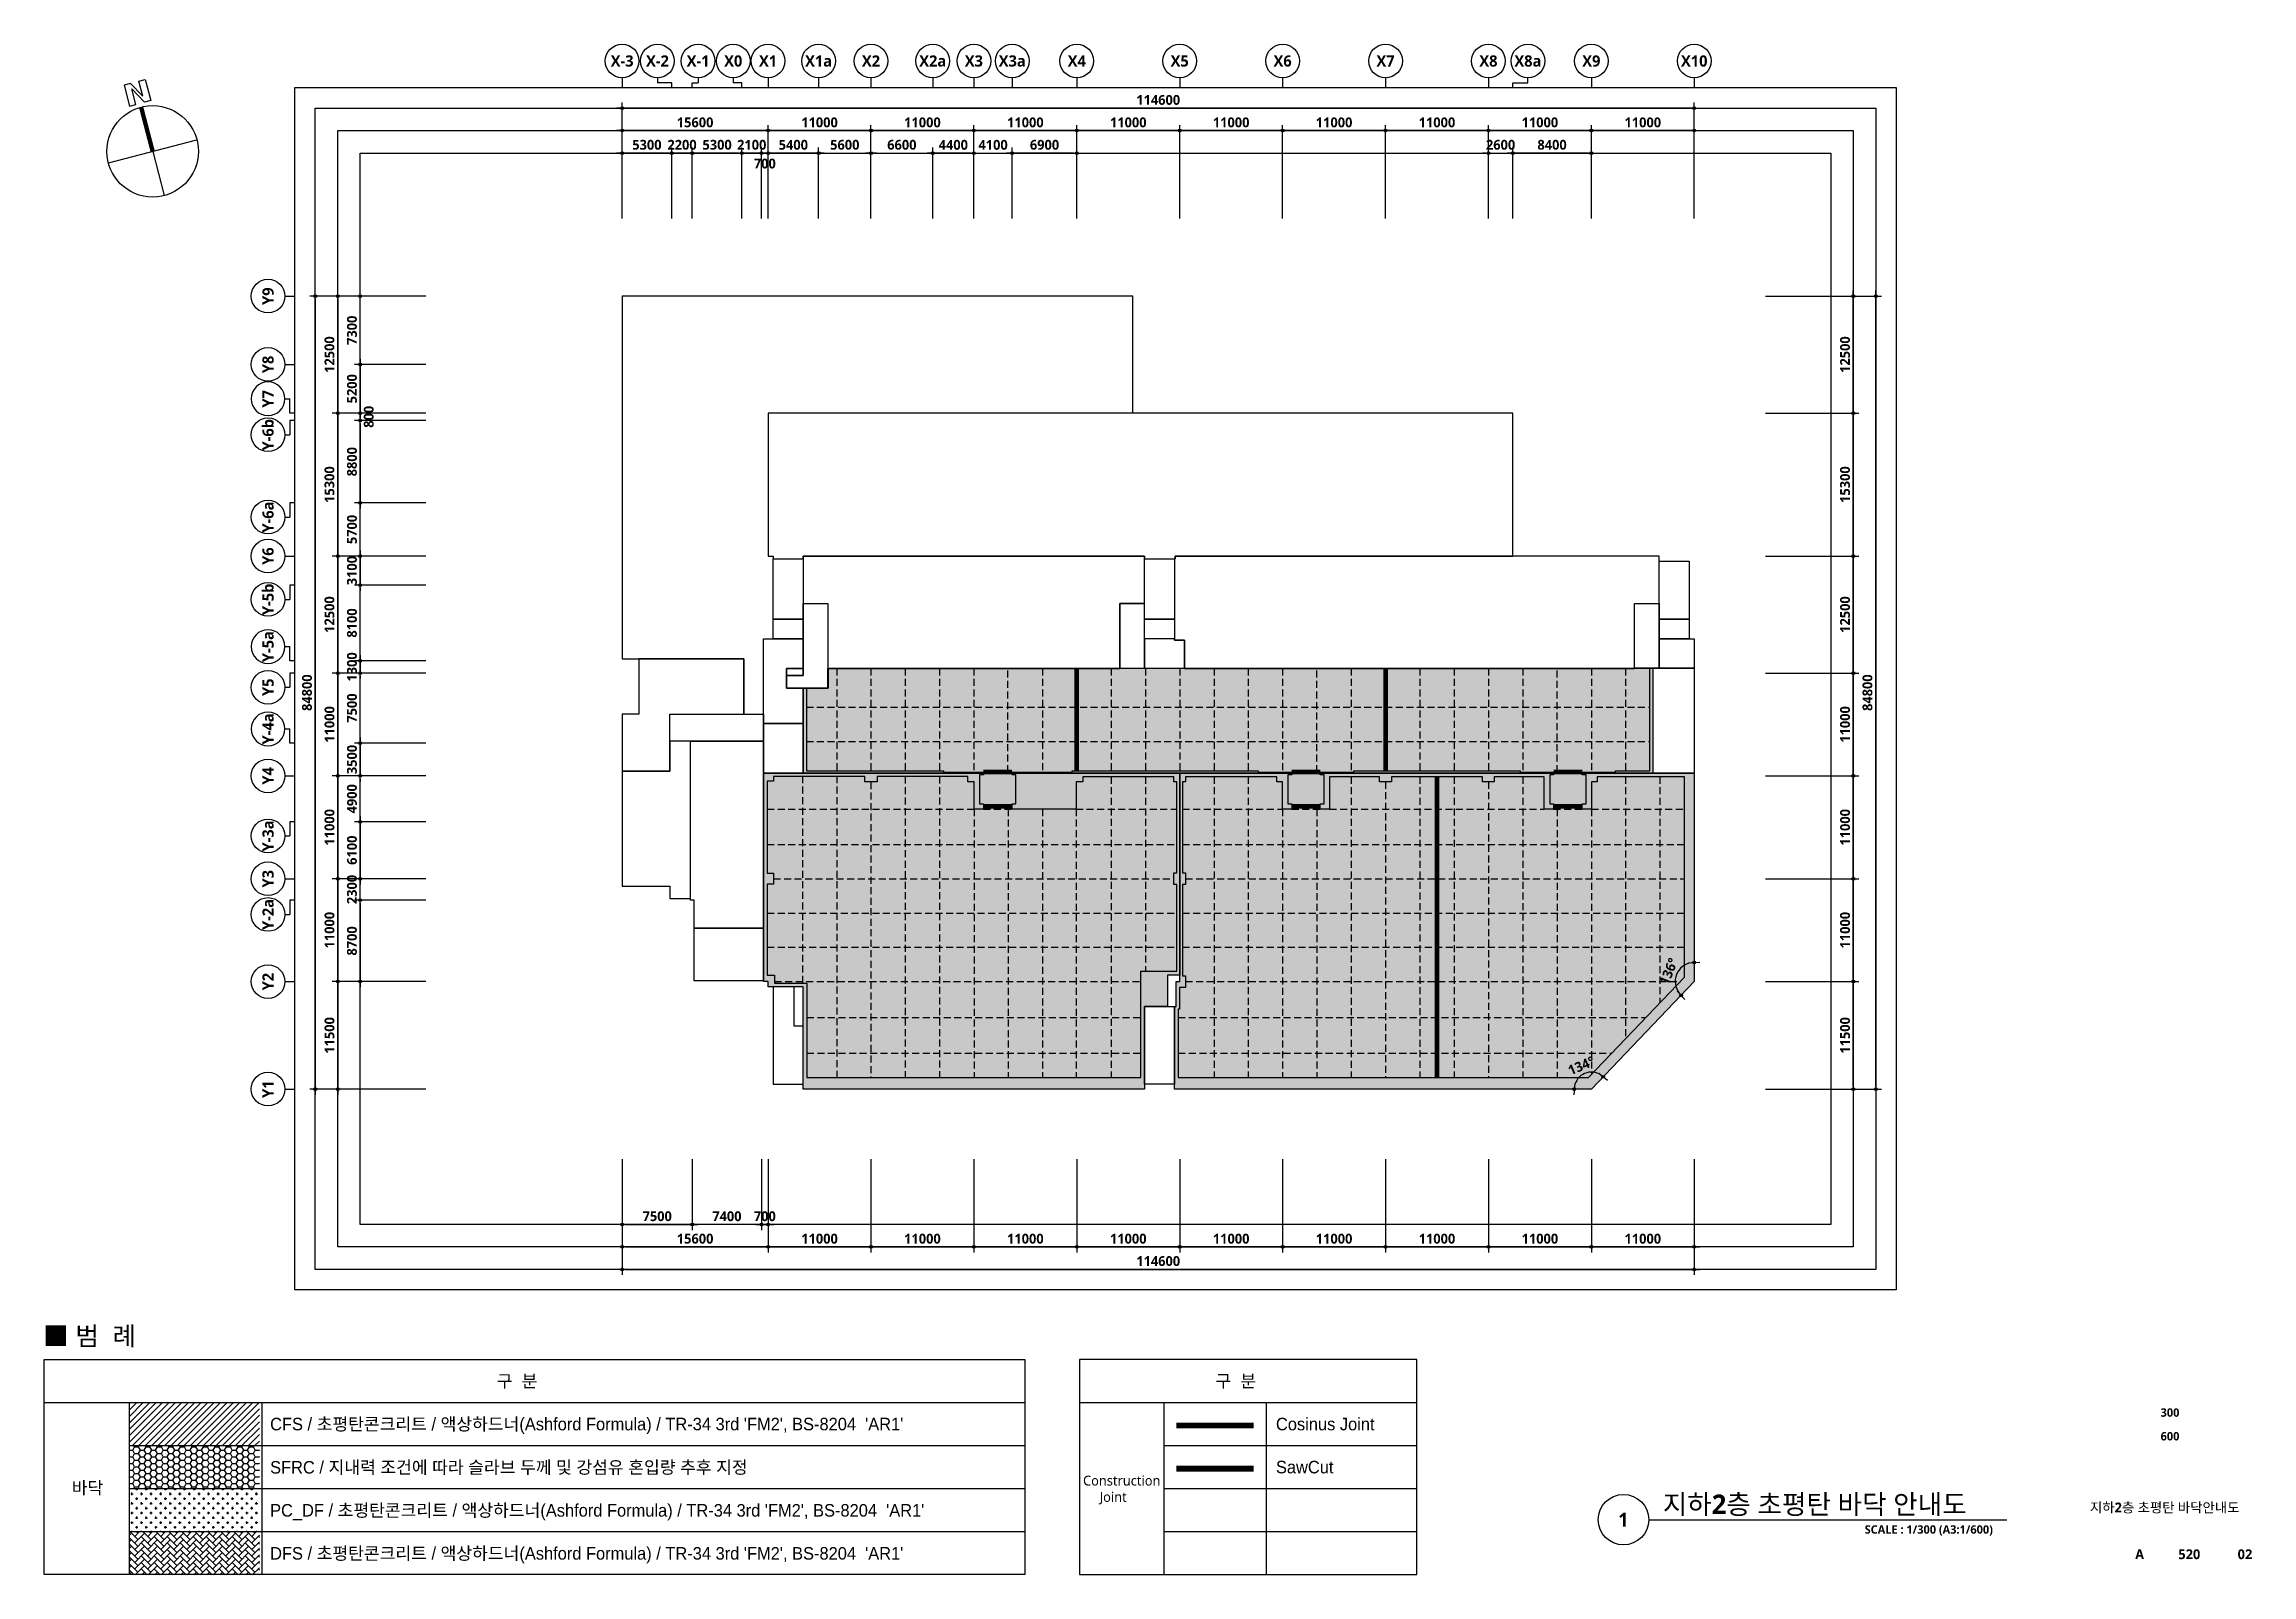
# Model space of a CAD drawing. Header units: millimetres. Extents: x -5354 to 997967, y -1313401 to 249081.
# Drawn here: x 6000 to 241984, y 5975 to 169666 of the extents above; entities that cross this region are included whole.
import ezdxf
from ezdxf.enums import TextEntityAlignment as Align

# ---------------------------------------------------------------- set-up
doc = ezdxf.new("R2010")
doc.units = ezdxf.units.MM
doc.header["$LTSCALE"] = 300
doc.header["$MEASUREMENT"] = 0
doc.header["$PDSIZE"] = -10
doc.linetypes.add('HIDDEN', pattern=[0.375, 0.25, -0.125])
doc.linetypes.add('HIDDENX2', pattern=[0.75, 0.5, -0.25])
doc.layers.get('0').update_dxf_attribs({"linetype": 'CONTINUOUS'})
doc.layers.get('Defpoints').update_dxf_attribs({"color": 153, "linetype": 'CONTINUOUS'})
for name, color, linetype in [('A-ANNO-SYMB', 7, 'CONTINUOUS'), ('A-ANNO-TEXT1', 7, 'CONTINUOUS'), ('A-ANNO-TITL', 7, 'CONTINUOUS'), ('A-ST-AXIS-BUB', 7, 'CONTINUOUS'), ('A-ST-AXIS-DIM', 7, 'CONTINUOUS'), ('AA-MARK', 2, 'CONTINUOUS'), ('AA-XXXX-TXT1', 2, 'CONTINUOUS'), ('ILDO_Area', 8, 'CONTINUOUS'), ('ILDO_Cosinus Joint', 20, 'CONTINUOUS'), ('SAWCUT', 20, 'HIDDEN'), ('X-SEC-종$0$A-ST-AXIS-BUB', 7, 'CONTINUOUS')]:
    doc.layers.add(name, color=color, linetype=linetype)
doc.layers.add('Defpoint', color=161, linetype='CONTINUOUS', plot=False)
doc.layers.add('면적', color=210, linetype='CONTINUOUS', plot=False)
doc.styles.add('SH_대대리576', font='')
doc.styles.add('돋움', font='')
doc.styles.add('울릉도L', font='')
doc.styles.get('SH_대대리576').set_extended_font_data('NanumGothic', bold=True)
doc.styles.get('돋움').set_extended_font_data('Dotum')
doc.styles.get('울릉도L').set_extended_font_data('NanumGothic')
doc.dimstyles.new('SHP 600', dxfattribs={"dimscale": 300, "dimtxt": 3.5, "dimasz": 1, "dimexe": 2, "dimexo": 2, "dimgap": 1, "dimtad": 1, "dimdec": 0, "dimzin": 0, "dimdsep": 46, "dimtxsty": 'SH_대대리576', "dimblk": 'DIMDOT', "dimcen": 0.09, "dimclrt": 3, "dimadec": 0, "dimazin": 1, "dimtfac": 1, "dimtdec": 0, "dimtix": 1, "dimtmove": 2, "dimatfit": 0, "dimldrblk": 'DIMDOT', "dimfxl": 1, "dimtolj": 1, "dimtzin": 0, "dimarcsym": 0})

msp = doc.modelspace()

# ---------------------------------------------------------------- texts
at = {"layer": 'A-ANNO-TEXT1', "style": 'SH_대대리576'}
for s, p in [('X-3', (67781.8, 167866.3)), ('X-2', (71558.9, 167866.3)), ('X-1', (75904.7, 167866.3)), ('X0', (79658.9, 167866.3)), ('X1', (83381.8, 167866.3)), ('X1a', (88781.8, 167866.3)), ('X2', (94381.8, 167866.3)), ('X2a', (100981.8, 167866.3)), ('X3', (105381.8, 167866.3)), ('X3a', (109481.8, 167866.3)), ('X4', (116381.8, 167866.3)), ('X5', (127381.8, 167866.3)), ('X6', (138381.8, 167866.3)), ('X7', (149381.8, 167866.3)), ('X8', (160381.8, 167866.3)), ('X8a', (164604.7, 167866.3)), ('X9', (171381.8, 167866.3)), ('X10', (182381.8, 167866.3))]:
    msp.add_text(s, height=1200, dxfattribs=at).set_placement(p, align=Align.MIDDLE_CENTER)
for s, p in [('Y9', (29931.8, 142716.3)), ('Y8', (29931.8, 135416.3)), ('Y7', (29931.8, 131739.2)), ('Y-6b', (29931.8, 127893.4)), ('Y-6a', (29931.8, 119093.4)), ('Y6', (29931.8, 114916.3)), ('Y-5b', (29931.8, 110293.4)), ('Y-5a', (29931.8, 105239.2)), ('Y5', (29931.8, 100893.4)), ('Y-4a', (29931.8, 96439.2)), ('Y4', (29931.8, 91416.3)), ('Y-3a', (29931.8, 84993.4)), ('Y3', (29931.8, 80416.3)), ('Y-2a', (29931.8, 76593.4)), ('Y2', (29931.8, 69416.3)), ('Y1', (29931.8, 57916.3))]:
    msp.add_text(s, height=1200, rotation=90, dxfattribs=at).set_placement(p, align=Align.MIDDLE_CENTER)
at = {"layer": 'A-ANNO-TITL', "style": 'SH_대대리576'}
for s, height, p in [('300', 900, (233235.5, 23333.4)), ('600', 900, (233235.5, 20800.2)), ('지하2층 초평탄 바닥안내도', 1050, (232670.3, 13191.8)), ('A', 1050, (229987.6, 8181.3)), ('520', 1050, (235300.8, 8181.3)), ('02', 1050, (241247.3, 8181.3))]:
    msp.add_text(s, height=height, dxfattribs=at).set_placement(p, align=Align.MIDDLE)

# ---------------------------------------------------------------- blocks, each defined once
blk = doc.blocks.new('1231231')
h = blk.add_hatch()
h.set_pattern_fill('CROSS', color=5, scale=2048, style=0)
h.set_pattern_definition([(0, (68504.6, -40653.1), (512, 512), [256, -768]), (90, (68632.6, -40781.1), (-512, 512), [256, -768])])
h.paths.add_polyline_path([(87647, -71687), (73731, -71687), (73731, -76287), (87647, -76287)])
at = {"layer": 'ILDO_Area'}
h = blk.add_hatch(dxfattribs=at)
h.set_pattern_fill('ANSI31', color=5, scale=153.35424)
h.set_pattern_definition([(45, (-12199859, 1936921.56), (-344.290088, 344.290088), [])])
h.paths.add_polyline_path([(87647, -62461), (73731, -62461), (73731, -67061), (87647, -67061)])
h = blk.add_hatch(dxfattribs=at)
h.set_pattern_fill('HONEY', color=5, scale=3276.8, style=0)
h.set_pattern_definition([(0, (68504.6, -40653.1), (614.4, 354.724), [409.6, -819.2]), (120, (68504.6, -40653.1), (-614.4, 354.724), [409.6, -819.2]), (60, (68504.6, -40653.1), (1e-13, 709.448), [-819.2, 409.6])])
h.paths.add_polyline_path([(87647, -67086), (73731, -67086), (73731, -71687), (87647, -71687)])
h = blk.add_hatch(dxfattribs=at)
h.set_pattern_fill('AR-HBONE', color=5, scale=122.88, style=0)
h.set_pattern_definition([(45, (68504.6, -40653.1), (5e-14, 695.114), [1474.56, -491.52]), (135, (68852.17, -40305.53), (5e-14, 695.114), [1474.56, -491.52])])
h.paths.add_polyline_path([(87647, -76287), (73731, -76287), (73731, -80888), (87647, -80888)])
for p, q in [((64643, -62461), (169461, -62461)), ((73731, -62436), (73731, -80863)), ((87927, -62436), (87927, -80863)), ((175297, -62461), (211370, -62461)), ((73731, -67061), (169461, -67061)), ((184314, -67061), (211370, -67061)), ((73731, -71662), (169461, -71662)), ((184314, -71662), (211370, -71662)), ((73731, -76263), (169461, -76263)), ((184314, -76263), (211370, -76263))]:
    blk.add_line(p, q)
for points in [[(64643, -57860), (169461, -57860), (169461, -80863), (64643, -80863), (64643, -57860)], [(211370, -80863), (211370, -57860), (175297, -57860), (175297, -80863), (211370, -80863)], [(184314, -62461), (184314, -80863)], [(195262, -62461), (195262, -80863)]]:
    blk.add_lwpolyline(points)
at = {"layer": 'ILDO_Area', "color": 6, "const_width": 613}
blk.add_lwpolyline([(185670, -64928), (193936, -64928)], dxfattribs=at)
at = {"layer": 'SAWCUT', "linetype": 'HIDDENX2', "ltscale": 5, "const_width": 613}
blk.add_lwpolyline([(185670, -69529), (193936, -69529)], dxfattribs=at)
at = {"layer": 'ILDO_Area', "color": 3, "style": '돋움'}
for s, height, p in [('■ 범  례', 2000, (64527, -55343)), ("CFS / 초평탄콘크리트 / 액상하드너(Ashford Formula) / TR-34 3rd 'FM2', BS-8204  'AR1' ", 1341.85, (88797, -64761)), ('Cosinus Joint', 1341.85, (196314, -64761)), ('SFRC / 지내력 조건에 따라 슬라브 두께 및 강섬유 혼입량 추후 지정', 1341.85, (88797, -69386)), ('SawCut', 1341.8, (196314, -69362)), ("PC_DF / 초평탄콘크리트 / 액상하드너(Ashford Formula) / TR-34 3rd 'FM2', BS-8204  'AR1' ", 1341.85, (88797, -73987)), ("DFS / 초평탄콘크리트 / 액상하드너(Ashford Formula) / TR-34 3rd 'FM2', BS-8204  'AR1' ", 1341.85, (88797, -78588))]:
    blk.add_text(s, height=height, dxfattribs=at).set_placement(p, align=Align.MIDDLE_LEFT)
for s, p in [('구  분', (115195, -60161)), ('구  분', (192018, -60156)), ('바닥', (69278, -71577))]:
    blk.add_text(s, height=1341.8, dxfattribs=at).set_placement(p, align=Align.MIDDLE_CENTER)
at = {"layer": 'ILDO_Area', "color": 3, "insert": (175692, -70282), "char_height": 1050, "attachment_point": 1, "style": '울릉도L'}
blk.add_mtext_dynamic_manual_height_columns('Construction\\P     Joint', width=11869.22, gutter_width=5000, heights=[0], dxfattribs=at)
blk = doc.blocks.new('G$C67953E58')
at = {"layer": '면적'}
for points in [[(95200, 72300), (54600, 72300), (54600, 84800), (48600, 84800), (0, 84800), (0, 46000), (1300, 46000), (1800, 46000), (13000, 46000), (13000, 40100), (15100, 40100), (15100, 48150), (16150, 48150), (16150, 50250), (16150, 56700), (19350, 56700), (19350, 56700), (19350, 57000), (55850, 57000), (55850, 56700), (55850, 56700), (59100, 56700), (59100, 57000), (95200, 57000)], [(16150, 56700), (19350, 56700), (19350, 50250), (16150, 50250)], [(19350, 56700), (19350, 51920), (22000, 51920), (22000, 45000), (53200, 45000), (53200, 51920), (55850, 51920), (55850, 56700), (55850, 56700), (55850, 57000), (19350, 57000), (19350, 56700)], [(55850, 56700), (59050, 56700), (59050, 50250), (55850, 50250)], [(59100, 57000), (59100, 56700), (59050, 56700), (59050, 48025), (60100, 48025), (60100, 45000), (108200, 45000), (108200, 51920), (110850, 51920), (110850, 56450), (110850, 56450), (110850, 57000)], [(110850, 56450), (114050, 56450), (114050, 50250), (110850, 50250)], [(17570, 42890), (17570, 44250), (19350, 44250), (19350, 51920), (22000, 51920), (22000, 45000), (22000, 45000), (22000, 42890), (19350, 42890), (19350, 42890)], [(53200, 45025), (55850, 45025), (55850, 51920), (53200, 51920)], [(110850, 45025), (108200, 45025), (108200, 51920), (110850, 51920)], [(19350, 48150), (16150, 48150), (16150, 50250), (19350, 50250)], [(55850, 50250), (59050, 50250), (59050, 48150), (55850, 48150)], [(110850, 50250), (114050, 50250), (114050, 48150), (110850, 48150)], [(15100, 48150), (19350, 48150), (19350, 45000), (17570, 45000), (17570, 42890), (19350, 42890), (19350, 39090), (15100, 39090)], [(55850, 48150), (55850, 45025), (60100, 45025), (60100, 48025), (59050, 48025), (59050, 48150)], [(110850, 48150), (114600, 48150), (114600, 45025), (110850, 45025)], [(0, 40100), (0, 34000), (5100, 34000), (5100, 40100), (13000, 40100), (13000, 46000), (1800, 46000), (1800, 40100)], [(17570, 45000), (19350, 45000), (19350, 44250), (17570, 44250)], [(19350, 33800), (19350, 42890), (22000, 42890), (22000, 45000), (53200, 45000), (53200, 45025), (60100, 45025), (60100, 45000), (108200, 45000), (108200, 45025), (114600, 45025), (114600, 33800)], [(110200, 45025), (114600, 45025), (114600, 33800), (110200, 33800)], [(5100, 40100), (15100, 40100), (15100, 37200), (5100, 37200)], [(15100, 39090), (19350, 39090), (19350, 33800), (15100, 33800)], [(0, 34000), (0, 21700), (5100, 21700), (5100, 20400), (7300, 20400), (7300, 37200), (5100, 37200), (5100, 34000), (0, 34000)], [(7700, 17200), (7700, 20200), (7300, 20200), (7300, 37200), (15100, 37200), (15100, 17200)], [(15100, 33800), (59600, 33800), (59600, 12200), (58300, 12200), (58300, 8850), (55850, 8850), (55850, 0), (19350, 0), (19350, 10950), (15600, 10950), (15600, 11500), (15100, 11500)], [(59600, 33800), (114600, 33800), (114600, 11500), (103600, 0), (59050, 0), (59050, 8850), (59225, 8850), (59225, 11500), (59600, 11500)], [(7700, 17200), (15100, 17200), (15100, 11600), (7700, 11600), (7700, 17200)], [(58300, 8850), (59225, 8850), (59225, 11500), (59600, 11500), (59600, 12200), (58300, 12200)], [(18400, 10950), (16150, 10950), (16150, 550), (19350, 550), (19350, 6750), (18400, 6750)], [(59050, 550), (55850, 550), (55850, 8850), (59050, 8850)]]:
    blk.add_lwpolyline(points, close=True, dxfattribs=at)
blk.add_lwpolyline([(54600, 72300), (15600, 72300), (15600, 57000), (16150, 57000), (16150, 56700)], dxfattribs=at)
blk = doc.blocks.new('DIMDOT')
at = {"color": 0}
blk.add_line((-2, 0), (2, 0), dxfattribs=at)
for radius in [0.5, 0.25]:
    blk.add_circle((0, 0), radius, dxfattribs=at)
blk = doc.blocks.new('*D37')
at = {"layer": 'A-ST-AXIS-DIM', "color": 0, "lineweight": -2, "transparency": 16777216}
for p, q in [((82682, 50445), (82682, 42845)), ((83382, 50445), (83382, 42845)), ((82382, 43445), (82082, 43445)), ((82682, 43445), (83382, 43445)), ((83682, 43445), (83982, 43445))]:
    blk.add_line(p, q, dxfattribs=at)
at = {"layer": 'Defpoints', "color": 0, "transparency": 16777216}
for p in [(82682, 51045), (83382, 51045), (83382, 43445)]:
    blk.add_point(p, dxfattribs=at)
at = {"layer": 'A-ST-AXIS-DIM', "color": 0, "linetype": 'ByBlock', "lineweight": -2, "transparency": 16777216, "xscale": 300, "yscale": 300, "zscale": 300}
blk.add_blockref('DIMDOT', (82682, 43445), dxfattribs=at)
at = {"layer": 'A-ST-AXIS-DIM', "color": 0, "linetype": 'ByBlock', "lineweight": -2, "transparency": 16777216, "xscale": 300, "yscale": 300, "zscale": 300, "rotation": 180}
blk.add_blockref('DIMDOT', (83382, 43445), dxfattribs=at)
at = {"layer": 'A-ST-AXIS-DIM', "color": 3, "transparency": 16777216, "insert": (83032, 44321), "char_height": 1050, "attachment_point": 5, "style": 'SH_대대리576'}
blk.add_mtext('\\A1;700', dxfattribs=at)
blk = doc.blocks.new('*D38')
at = {"layer": 'A-ST-AXIS-DIM', "color": 0, "lineweight": -2, "transparency": 16777216}
for p, q in [((75282, 50445), (75282, 42845)), ((82682, 50445), (82682, 42845)), ((82382, 43445), (75582, 43445))]:
    blk.add_line(p, q, dxfattribs=at)
at = {"layer": 'Defpoints', "color": 0, "transparency": 16777216}
for p in [(75282, 51045), (82682, 51045), (75282, 43445)]:
    blk.add_point(p, dxfattribs=at)
at = {"layer": 'A-ST-AXIS-DIM', "color": 0, "linetype": 'ByBlock', "lineweight": -2, "transparency": 16777216, "xscale": 300, "yscale": 300, "zscale": 300, "rotation": 180}
blk.add_blockref('DIMDOT', (75282, 43445), dxfattribs=at)
at = {"layer": 'A-ST-AXIS-DIM', "color": 0, "linetype": 'ByBlock', "lineweight": -2, "transparency": 16777216, "xscale": 300, "yscale": 300, "zscale": 300}
blk.add_blockref('DIMDOT', (82682, 43445), dxfattribs=at)
at = {"layer": 'A-ST-AXIS-DIM', "color": 3, "transparency": 16777216, "insert": (78982, 44321), "char_height": 1050, "attachment_point": 5, "style": 'SH_대대리576'}
blk.add_mtext('\\A1;7400', dxfattribs=at)
blk = doc.blocks.new('*D39')
at = {"layer": 'A-ST-AXIS-DIM', "color": 0, "lineweight": -2, "transparency": 16777216}
for p, q in [((67782, 50445), (67782, 42845)), ((75282, 50445), (75282, 42845)), ((68082, 43445), (74982, 43445))]:
    blk.add_line(p, q, dxfattribs=at)
at = {"layer": 'Defpoints', "color": 0, "transparency": 16777216}
for p in [(67782, 51045), (75282, 51045), (75282, 43445)]:
    blk.add_point(p, dxfattribs=at)
at = {"layer": 'A-ST-AXIS-DIM', "color": 0, "linetype": 'ByBlock', "lineweight": -2, "transparency": 16777216, "xscale": 300, "yscale": 300, "zscale": 300, "rotation": 180}
blk.add_blockref('DIMDOT', (67782, 43445), dxfattribs=at)
at = {"layer": 'A-ST-AXIS-DIM', "color": 0, "linetype": 'ByBlock', "lineweight": -2, "transparency": 16777216, "xscale": 300, "yscale": 300, "zscale": 300}
blk.add_blockref('DIMDOT', (75282, 43445), dxfattribs=at)
at = {"layer": 'A-ST-AXIS-DIM', "color": 3, "transparency": 16777216, "insert": (71532, 44322), "char_height": 1050, "attachment_point": 5, "style": 'SH_대대리576'}
blk.add_mtext('\\A1;7500', dxfattribs=at)
blk = doc.blocks.new('*D40')
at = {"layer": 'A-ST-AXIS-DIM', "color": 0, "lineweight": -2, "transparency": 16777216}
for p, q in [((82682, 151016), (82682, 158616)), ((83382, 151016), (83382, 158616)), ((82382, 158016), (82082, 158016)), ((82682, 158016), (83382, 158016)), ((83682, 158016), (83982, 158016))]:
    blk.add_line(p, q, dxfattribs=at)
at = {"layer": 'Defpoints', "color": 0, "transparency": 16777216}
for p in [(83382, 158016), (82682, 150416), (83382, 150416)]:
    blk.add_point(p, dxfattribs=at)
at = {"layer": 'A-ST-AXIS-DIM', "color": 0, "linetype": 'ByBlock', "lineweight": -2, "transparency": 16777216, "xscale": 300, "yscale": 300, "zscale": 300}
blk.add_blockref('DIMDOT', (82682, 158016), dxfattribs=at)
at = {"layer": 'A-ST-AXIS-DIM', "color": 0, "linetype": 'ByBlock', "lineweight": -2, "transparency": 16777216, "xscale": 300, "yscale": 300, "zscale": 300, "rotation": 180}
blk.add_blockref('DIMDOT', (83382, 158016), dxfattribs=at)
at = {"layer": 'A-ST-AXIS-DIM', "color": 3, "transparency": 16777216, "insert": (83032, 156892), "char_height": 1050, "attachment_point": 5, "style": 'SH_대대리576'}
blk.add_mtext('\\A1;700', dxfattribs=at)
blk = doc.blocks.new('*D52')
at = {"layer": 'A-ST-AXIS-DIM', "color": 0, "lineweight": -2, "transparency": 16777216}
for p, q in [((46782, 142716), (39182, 142716)), ((39782, 135716), (39782, 142416)), ((46782, 135416), (39182, 135416))]:
    blk.add_line(p, q, dxfattribs=at)
at = {"layer": 'Defpoints', "color": 0, "transparency": 16777216}
for p in [(39782, 142716), (47382, 142716), (47382, 135416)]:
    blk.add_point(p, dxfattribs=at)
at = {"layer": 'A-ST-AXIS-DIM', "color": 0, "linetype": 'ByBlock', "lineweight": -2, "transparency": 16777216, "xscale": 300, "yscale": 300, "zscale": 300}
for p, rotation in [((39782, 142716), 90), ((39782, 135416), 270)]:
    blk.add_blockref('DIMDOT', p, dxfattribs=dict(at, rotation=rotation))
at = {"layer": 'A-ST-AXIS-DIM', "color": 3, "transparency": 16777216, "insert": (38902, 139066), "char_height": 1050, "attachment_point": 5, "rotation": 90, "style": 'SH_대대리576'}
blk.add_mtext('\\A1;7300', dxfattribs=at)
blk = doc.blocks.new('*D53')
at = {"layer": 'A-ST-AXIS-DIM', "color": 0, "lineweight": -2, "transparency": 16777216}
for p, q in [((46782, 135416), (39182, 135416)), ((39782, 135116), (39782, 130516)), ((46782, 130216), (39182, 130216))]:
    blk.add_line(p, q, dxfattribs=at)
at = {"layer": 'Defpoints', "color": 0, "transparency": 16777216}
for p in [(47382, 135416), (39782, 130216), (47382, 130216)]:
    blk.add_point(p, dxfattribs=at)
at = {"layer": 'A-ST-AXIS-DIM', "color": 0, "linetype": 'ByBlock', "lineweight": -2, "transparency": 16777216, "xscale": 300, "yscale": 300, "zscale": 300}
for p, rotation in [((39782, 135416), 90), ((39782, 130216), 270)]:
    blk.add_blockref('DIMDOT', p, dxfattribs=dict(at, rotation=rotation))
at = {"layer": 'A-ST-AXIS-DIM', "color": 3, "transparency": 16777216, "insert": (38903, 132816), "char_height": 1050, "attachment_point": 5, "rotation": 90, "style": 'SH_대대리576'}
blk.add_mtext('\\A1;5200', dxfattribs=at)
blk = doc.blocks.new('*D54')
at = {"layer": 'A-ST-AXIS-DIM', "color": 0, "lineweight": -2, "transparency": 16777216}
for p, q in [((46782, 130216), (39182, 130216)), ((39782, 130516), (39782, 130816)), ((39782, 129416), (39782, 130216)), ((46782, 129416), (39182, 129416)), ((39782, 129116), (39782, 128816))]:
    blk.add_line(p, q, dxfattribs=at)
at = {"layer": 'Defpoints', "color": 0, "transparency": 16777216}
for p in [(39782, 130216), (47382, 130216), (47382, 129416)]:
    blk.add_point(p, dxfattribs=at)
at = {"layer": 'A-ST-AXIS-DIM', "color": 0, "linetype": 'ByBlock', "lineweight": -2, "transparency": 16777216, "xscale": 300, "yscale": 300, "zscale": 300}
for p, rotation in [((39782, 130216), 270), ((39782, 129416), 90)]:
    blk.add_blockref('DIMDOT', p, dxfattribs=dict(at, rotation=rotation))
at = {"layer": 'A-ST-AXIS-DIM', "color": 3, "transparency": 16777216, "insert": (40702, 129816), "char_height": 1050, "attachment_point": 5, "rotation": 90, "style": 'SH_대대리576'}
blk.add_mtext('\\A1;800', dxfattribs=at)
blk = doc.blocks.new('*D55')
at = {"layer": 'A-ST-AXIS-DIM', "color": 0, "lineweight": -2, "transparency": 16777216}
for p, q in [((46782, 129416), (39182, 129416)), ((39782, 129116), (39782, 120916)), ((46782, 120616), (39182, 120616))]:
    blk.add_line(p, q, dxfattribs=at)
at = {"layer": 'Defpoints', "color": 0, "transparency": 16777216}
for p in [(47382, 129416), (39782, 120616), (47382, 120616)]:
    blk.add_point(p, dxfattribs=at)
at = {"layer": 'A-ST-AXIS-DIM', "color": 0, "linetype": 'ByBlock', "lineweight": -2, "transparency": 16777216, "xscale": 300, "yscale": 300, "zscale": 300}
for p, rotation in [((39782, 129416), 90), ((39782, 120616), 270)]:
    blk.add_blockref('DIMDOT', p, dxfattribs=dict(at, rotation=rotation))
at = {"layer": 'A-ST-AXIS-DIM', "color": 3, "transparency": 16777216, "insert": (38902, 125016), "char_height": 1050, "attachment_point": 5, "rotation": 90, "style": 'SH_대대리576'}
blk.add_mtext('\\A1;8800', dxfattribs=at)
blk = doc.blocks.new('*D56')
at = {"layer": 'A-ST-AXIS-DIM', "color": 0, "lineweight": -2, "transparency": 16777216}
for p, q in [((46782, 120616), (39182, 120616)), ((39782, 115216), (39782, 120316)), ((46782, 114916), (39182, 114916))]:
    blk.add_line(p, q, dxfattribs=at)
at = {"layer": 'Defpoints', "color": 0, "transparency": 16777216}
for p in [(39782, 120616), (47382, 120616), (47382, 114916)]:
    blk.add_point(p, dxfattribs=at)
at = {"layer": 'A-ST-AXIS-DIM', "color": 0, "linetype": 'ByBlock', "lineweight": -2, "transparency": 16777216, "xscale": 300, "yscale": 300, "zscale": 300}
for p, rotation in [((39782, 120616), 90), ((39782, 114916), 270)]:
    blk.add_blockref('DIMDOT', p, dxfattribs=dict(at, rotation=rotation))
at = {"layer": 'A-ST-AXIS-DIM', "color": 3, "transparency": 16777216, "insert": (38905, 117766), "char_height": 1050, "attachment_point": 5, "rotation": 90, "style": 'SH_대대리576'}
blk.add_mtext('\\A1;5700', dxfattribs=at)
blk = doc.blocks.new('*D57')
at = {"layer": 'A-ST-AXIS-DIM', "color": 0, "lineweight": -2, "transparency": 16777216}
for p, q in [((46782, 114916), (39182, 114916)), ((39782, 115216), (39782, 115516)), ((39782, 114916), (39782, 111816)), ((46782, 111816), (39182, 111816)), ((39782, 111516), (39782, 111216))]:
    blk.add_line(p, q, dxfattribs=at)
at = {"layer": 'Defpoints', "color": 0, "transparency": 16777216}
for p in [(47382, 114916), (39782, 111816), (47382, 111816)]:
    blk.add_point(p, dxfattribs=at)
at = {"layer": 'A-ST-AXIS-DIM', "color": 0, "linetype": 'ByBlock', "lineweight": -2, "transparency": 16777216, "xscale": 300, "yscale": 300, "zscale": 300}
for p, rotation in [((39782, 114916), 270), ((39782, 111816), 90)]:
    blk.add_blockref('DIMDOT', p, dxfattribs=dict(at, rotation=rotation))
at = {"layer": 'A-ST-AXIS-DIM', "color": 3, "transparency": 16777216, "insert": (38902, 113366), "char_height": 1050, "attachment_point": 5, "rotation": 90, "style": 'SH_대대리576'}
blk.add_mtext('\\A1;3100', dxfattribs=at)
blk = doc.blocks.new('*D58')
at = {"layer": 'A-ST-AXIS-DIM', "color": 0, "lineweight": -2, "transparency": 16777216}
for p, q in [((46782, 111816), (39182, 111816)), ((39782, 104016), (39782, 111516)), ((46782, 103716), (39182, 103716))]:
    blk.add_line(p, q, dxfattribs=at)
at = {"layer": 'Defpoints', "color": 0, "transparency": 16777216}
for p in [(39782, 111816), (47382, 111816), (47382, 103716)]:
    blk.add_point(p, dxfattribs=at)
at = {"layer": 'A-ST-AXIS-DIM', "color": 0, "linetype": 'ByBlock', "lineweight": -2, "transparency": 16777216, "xscale": 300, "yscale": 300, "zscale": 300}
for p, rotation in [((39782, 111816), 90), ((39782, 103716), 270)]:
    blk.add_blockref('DIMDOT', p, dxfattribs=dict(at, rotation=rotation))
at = {"layer": 'A-ST-AXIS-DIM', "color": 3, "transparency": 16777216, "insert": (38902, 107766), "char_height": 1050, "attachment_point": 5, "rotation": 90, "style": 'SH_대대리576'}
blk.add_mtext('\\A1;8100', dxfattribs=at)
blk = doc.blocks.new('*D59')
at = {"layer": 'A-ST-AXIS-DIM', "color": 0, "lineweight": -2, "transparency": 16777216}
for p, q in [((39782, 104016), (39782, 104316)), ((46782, 103716), (39182, 103716)), ((46782, 102416), (39182, 102416)), ((39782, 103716), (39782, 102416)), ((39782, 102116), (39782, 101816))]:
    blk.add_line(p, q, dxfattribs=at)
at = {"layer": 'Defpoints', "color": 0, "transparency": 16777216}
for p in [(39782, 102416), (47382, 103716), (47382, 102416)]:
    blk.add_point(p, dxfattribs=at)
at = {"layer": 'A-ST-AXIS-DIM', "color": 0, "linetype": 'ByBlock', "lineweight": -2, "transparency": 16777216, "xscale": 300, "yscale": 300, "zscale": 300}
for p, rotation in [((39782, 103716), 270), ((39782, 102416), 90)]:
    blk.add_blockref('DIMDOT', p, dxfattribs=dict(at, rotation=rotation))
at = {"layer": 'A-ST-AXIS-DIM', "color": 3, "transparency": 16777216, "insert": (38902, 103066), "char_height": 1050, "attachment_point": 5, "rotation": 90, "style": 'SH_대대리576'}
blk.add_mtext('\\A1;1300', dxfattribs=at)
blk = doc.blocks.new('*D60')
at = {"layer": 'A-ST-AXIS-DIM', "color": 0, "lineweight": -2, "transparency": 16777216}
for p, q in [((46782, 102416), (39182, 102416)), ((39782, 95216), (39782, 102116)), ((46782, 94916), (39182, 94916))]:
    blk.add_line(p, q, dxfattribs=at)
at = {"layer": 'Defpoints', "color": 0, "transparency": 16777216}
for p in [(39782, 102416), (47382, 102416), (47382, 94916)]:
    blk.add_point(p, dxfattribs=at)
at = {"layer": 'A-ST-AXIS-DIM', "color": 0, "linetype": 'ByBlock', "lineweight": -2, "transparency": 16777216, "xscale": 300, "yscale": 300, "zscale": 300}
for p, rotation in [((39782, 102416), 90), ((39782, 94916), 270)]:
    blk.add_blockref('DIMDOT', p, dxfattribs=dict(at, rotation=rotation))
at = {"layer": 'A-ST-AXIS-DIM', "color": 3, "transparency": 16777216, "insert": (38905, 98666), "char_height": 1050, "attachment_point": 5, "rotation": 90, "style": 'SH_대대리576'}
blk.add_mtext('\\A1;7500', dxfattribs=at)
blk = doc.blocks.new('*D61')
at = {"layer": 'A-ST-AXIS-DIM', "color": 0, "lineweight": -2, "transparency": 16777216}
for p, q in [((46782, 94916), (39182, 94916)), ((39782, 95216), (39782, 95516)), ((39782, 94916), (39782, 91416)), ((46782, 91416), (39182, 91416)), ((39782, 91116), (39782, 90816))]:
    blk.add_line(p, q, dxfattribs=at)
at = {"layer": 'Defpoints', "color": 0, "transparency": 16777216}
for p in [(47382, 94916), (39782, 91416), (47382, 91416)]:
    blk.add_point(p, dxfattribs=at)
at = {"layer": 'A-ST-AXIS-DIM', "color": 0, "linetype": 'ByBlock', "lineweight": -2, "transparency": 16777216, "xscale": 300, "yscale": 300, "zscale": 300}
for p, rotation in [((39782, 94916), 270), ((39782, 91416), 90)]:
    blk.add_blockref('DIMDOT', p, dxfattribs=dict(at, rotation=rotation))
at = {"layer": 'A-ST-AXIS-DIM', "color": 3, "transparency": 16777216, "insert": (38902, 93166), "char_height": 1050, "attachment_point": 5, "rotation": 90, "style": 'SH_대대리576'}
blk.add_mtext('\\A1;3500', dxfattribs=at)
blk = doc.blocks.new('*D62')
at = {"layer": 'A-ST-AXIS-DIM', "color": 0, "lineweight": -2, "transparency": 16777216}
for p, q in [((46782, 91416), (39182, 91416)), ((39782, 86816), (39782, 91116)), ((46782, 86516), (39182, 86516))]:
    blk.add_line(p, q, dxfattribs=at)
at = {"layer": 'Defpoints', "color": 0, "transparency": 16777216}
for p in [(39782, 91416), (47382, 91416), (47382, 86516)]:
    blk.add_point(p, dxfattribs=at)
at = {"layer": 'A-ST-AXIS-DIM', "color": 0, "linetype": 'ByBlock', "lineweight": -2, "transparency": 16777216, "xscale": 300, "yscale": 300, "zscale": 300}
for p, rotation in [((39782, 91416), 90), ((39782, 86516), 270)]:
    blk.add_blockref('DIMDOT', p, dxfattribs=dict(at, rotation=rotation))
at = {"layer": 'A-ST-AXIS-DIM', "color": 3, "transparency": 16777216, "insert": (38902, 88966), "char_height": 1050, "attachment_point": 5, "rotation": 90, "style": 'SH_대대리576'}
blk.add_mtext('\\A1;4900', dxfattribs=at)
blk = doc.blocks.new('*D63')
at = {"layer": 'A-ST-AXIS-DIM', "color": 0, "lineweight": -2, "transparency": 16777216}
for p, q in [((46782, 86516), (39182, 86516)), ((39782, 86216), (39782, 80716)), ((46782, 80416), (39182, 80416))]:
    blk.add_line(p, q, dxfattribs=at)
at = {"layer": 'Defpoints', "color": 0, "transparency": 16777216}
for p in [(47382, 86516), (39782, 80416), (47382, 80416)]:
    blk.add_point(p, dxfattribs=at)
at = {"layer": 'A-ST-AXIS-DIM', "color": 0, "linetype": 'ByBlock', "lineweight": -2, "transparency": 16777216, "xscale": 300, "yscale": 300, "zscale": 300}
for p, rotation in [((39782, 86516), 90), ((39782, 80416), 270)]:
    blk.add_blockref('DIMDOT', p, dxfattribs=dict(at, rotation=rotation))
at = {"layer": 'A-ST-AXIS-DIM', "color": 3, "transparency": 16777216, "insert": (38902, 83466), "char_height": 1050, "attachment_point": 5, "rotation": 90, "style": 'SH_대대리576'}
blk.add_mtext('\\A1;6100', dxfattribs=at)
blk = doc.blocks.new('*D64')
at = {"layer": 'A-ST-AXIS-DIM', "color": 0, "lineweight": -2, "transparency": 16777216}
for p, q in [((46782, 78116), (39182, 78116)), ((39782, 77816), (39782, 69716)), ((46782, 69416), (39182, 69416))]:
    blk.add_line(p, q, dxfattribs=at)
at = {"layer": 'Defpoints', "color": 0, "transparency": 16777216}
for p in [(47382, 78116), (39782, 69416), (47382, 69416)]:
    blk.add_point(p, dxfattribs=at)
at = {"layer": 'A-ST-AXIS-DIM', "color": 0, "linetype": 'ByBlock', "lineweight": -2, "transparency": 16777216, "xscale": 300, "yscale": 300, "zscale": 300}
for p, rotation in [((39782, 78116), 90), ((39782, 69416), 270)]:
    blk.add_blockref('DIMDOT', p, dxfattribs=dict(at, rotation=rotation))
at = {"layer": 'A-ST-AXIS-DIM', "color": 3, "transparency": 16777216, "insert": (38902, 73766), "char_height": 1050, "attachment_point": 5, "rotation": 90, "style": 'SH_대대리576'}
blk.add_mtext('\\A1;8700', dxfattribs=at)
blk = doc.blocks.new('*D65')
at = {"layer": 'A-ST-AXIS-DIM', "color": 0, "lineweight": -2, "transparency": 16777216}
for p, q in [((46782, 80416), (39182, 80416)), ((39782, 80716), (39782, 81016)), ((39782, 78116), (39782, 80416)), ((46782, 78116), (39182, 78116)), ((39782, 77816), (39782, 77516))]:
    blk.add_line(p, q, dxfattribs=at)
at = {"layer": 'Defpoints', "color": 0, "transparency": 16777216}
for p in [(39782, 80416), (47382, 80416), (47382, 78116)]:
    blk.add_point(p, dxfattribs=at)
at = {"layer": 'A-ST-AXIS-DIM', "color": 0, "linetype": 'ByBlock', "lineweight": -2, "transparency": 16777216, "xscale": 300, "yscale": 300, "zscale": 300}
for p, rotation in [((39782, 80416), 270), ((39782, 78116), 90)]:
    blk.add_blockref('DIMDOT', p, dxfattribs=dict(at, rotation=rotation))
at = {"layer": 'A-ST-AXIS-DIM', "color": 3, "transparency": 16777216, "insert": (38902, 79266), "char_height": 1050, "attachment_point": 5, "rotation": 90, "style": 'SH_대대리576'}
blk.add_mtext('\\A1;2300', dxfattribs=at)
blk = doc.blocks.new('*D68')
at = {"layer": 'A-ST-AXIS-DIM', "color": 0, "lineweight": -2, "transparency": 16777216}
for p, q in [((162982, 151016), (162982, 158616)), ((171382, 151016), (171382, 158616)), ((171082, 158016), (163282, 158016))]:
    blk.add_line(p, q, dxfattribs=at)
at = {"layer": 'Defpoints', "color": 0, "transparency": 16777216}
for p in [(162982, 158016), (162982, 150416), (171382, 150416)]:
    blk.add_point(p, dxfattribs=at)
at = {"layer": 'A-ST-AXIS-DIM', "color": 0, "linetype": 'ByBlock', "lineweight": -2, "transparency": 16777216, "xscale": 300, "yscale": 300, "zscale": 300, "rotation": 180}
blk.add_blockref('DIMDOT', (162982, 158016), dxfattribs=at)
at = {"layer": 'A-ST-AXIS-DIM', "color": 0, "linetype": 'ByBlock', "lineweight": -2, "transparency": 16777216, "xscale": 300, "yscale": 300, "zscale": 300}
blk.add_blockref('DIMDOT', (171382, 158016), dxfattribs=at)
at = {"layer": 'A-ST-AXIS-DIM', "color": 3, "transparency": 16777216, "insert": (167182, 158896), "char_height": 1050, "attachment_point": 5, "style": 'SH_대대리576'}
blk.add_mtext('\\A1;8400', dxfattribs=at)
blk = doc.blocks.new('*D69')
at = {"layer": 'A-ST-AXIS-DIM', "color": 0, "lineweight": -2, "transparency": 16777216}
for p, q in [((160382, 151016), (160382, 158616)), ((162982, 151016), (162982, 158616)), ((160082, 158016), (159782, 158016)), ((160382, 158016), (162982, 158016)), ((163282, 158016), (163582, 158016))]:
    blk.add_line(p, q, dxfattribs=at)
at = {"layer": 'Defpoints', "color": 0, "transparency": 16777216}
for p in [(162982, 158016), (160382, 150416), (162982, 150416)]:
    blk.add_point(p, dxfattribs=at)
at = {"layer": 'A-ST-AXIS-DIM', "color": 0, "linetype": 'ByBlock', "lineweight": -2, "transparency": 16777216, "xscale": 300, "yscale": 300, "zscale": 300}
blk.add_blockref('DIMDOT', (160382, 158016), dxfattribs=at)
at = {"layer": 'A-ST-AXIS-DIM', "color": 0, "linetype": 'ByBlock', "lineweight": -2, "transparency": 16777216, "xscale": 300, "yscale": 300, "zscale": 300, "rotation": 180}
blk.add_blockref('DIMDOT', (162982, 158016), dxfattribs=at)
at = {"layer": 'A-ST-AXIS-DIM', "color": 3, "transparency": 16777216, "insert": (161682, 158896), "char_height": 1050, "attachment_point": 5, "style": 'SH_대대리576'}
blk.add_mtext('\\A1;2600', dxfattribs=at)
blk = doc.blocks.new('*D70')
at = {"layer": 'A-ST-AXIS-DIM', "color": 0, "lineweight": -2, "transparency": 16777216}
for p, q in [((109482, 151016), (109482, 158616)), ((116382, 151016), (116382, 158616)), ((116082, 158016), (109782, 158016))]:
    blk.add_line(p, q, dxfattribs=at)
at = {"layer": 'Defpoints', "color": 0, "transparency": 16777216}
for p in [(109482, 158016), (109482, 150416), (116382, 150416)]:
    blk.add_point(p, dxfattribs=at)
at = {"layer": 'A-ST-AXIS-DIM', "color": 0, "linetype": 'ByBlock', "lineweight": -2, "transparency": 16777216, "xscale": 300, "yscale": 300, "zscale": 300, "rotation": 180}
blk.add_blockref('DIMDOT', (109482, 158016), dxfattribs=at)
at = {"layer": 'A-ST-AXIS-DIM', "color": 0, "linetype": 'ByBlock', "lineweight": -2, "transparency": 16777216, "xscale": 300, "yscale": 300, "zscale": 300}
blk.add_blockref('DIMDOT', (116382, 158016), dxfattribs=at)
at = {"layer": 'A-ST-AXIS-DIM', "color": 3, "transparency": 16777216, "insert": (112932, 158896), "char_height": 1050, "attachment_point": 5, "style": 'SH_대대리576'}
blk.add_mtext('\\A1;6900', dxfattribs=at)
blk = doc.blocks.new('*D71')
at = {"layer": 'A-ST-AXIS-DIM', "color": 0, "lineweight": -2, "transparency": 16777216}
for p, q in [((105382, 151016), (105382, 158616)), ((109482, 151016), (109482, 158616)), ((105082, 158016), (104782, 158016)), ((105382, 158016), (109482, 158016)), ((109782, 158016), (110082, 158016))]:
    blk.add_line(p, q, dxfattribs=at)
at = {"layer": 'Defpoints', "color": 0, "transparency": 16777216}
for p in [(109482, 158016), (105382, 150416), (109482, 150416)]:
    blk.add_point(p, dxfattribs=at)
at = {"layer": 'A-ST-AXIS-DIM', "color": 0, "linetype": 'ByBlock', "lineweight": -2, "transparency": 16777216, "xscale": 300, "yscale": 300, "zscale": 300}
blk.add_blockref('DIMDOT', (105382, 158016), dxfattribs=at)
at = {"layer": 'A-ST-AXIS-DIM', "color": 0, "linetype": 'ByBlock', "lineweight": -2, "transparency": 16777216, "xscale": 300, "yscale": 300, "zscale": 300, "rotation": 180}
blk.add_blockref('DIMDOT', (109482, 158016), dxfattribs=at)
at = {"layer": 'A-ST-AXIS-DIM', "color": 3, "transparency": 16777216, "insert": (107432, 158892), "char_height": 1050, "attachment_point": 5, "style": 'SH_대대리576'}
blk.add_mtext('\\A1;4100', dxfattribs=at)
blk = doc.blocks.new('*D72')
at = {"layer": 'A-ST-AXIS-DIM', "color": 0, "lineweight": -2, "transparency": 16777216}
for p, q in [((100982, 151016), (100982, 158616)), ((105382, 151016), (105382, 158616)), ((105082, 158016), (101282, 158016))]:
    blk.add_line(p, q, dxfattribs=at)
at = {"layer": 'Defpoints', "color": 0, "transparency": 16777216}
for p in [(100982, 158016), (100982, 150416), (105382, 150416)]:
    blk.add_point(p, dxfattribs=at)
at = {"layer": 'A-ST-AXIS-DIM', "color": 0, "linetype": 'ByBlock', "lineweight": -2, "transparency": 16777216, "xscale": 300, "yscale": 300, "zscale": 300, "rotation": 180}
blk.add_blockref('DIMDOT', (100982, 158016), dxfattribs=at)
at = {"layer": 'A-ST-AXIS-DIM', "color": 0, "linetype": 'ByBlock', "lineweight": -2, "transparency": 16777216, "xscale": 300, "yscale": 300, "zscale": 300}
blk.add_blockref('DIMDOT', (105382, 158016), dxfattribs=at)
at = {"layer": 'A-ST-AXIS-DIM', "color": 3, "transparency": 16777216, "insert": (103182, 158892), "char_height": 1050, "attachment_point": 5, "style": 'SH_대대리576'}
blk.add_mtext('\\A1;4400', dxfattribs=at)
blk = doc.blocks.new('*D73')
at = {"layer": 'A-ST-AXIS-DIM', "color": 0, "lineweight": -2, "transparency": 16777216}
for p, q in [((94382, 151016), (94382, 158616)), ((100982, 151016), (100982, 158616)), ((94682, 158016), (100682, 158016))]:
    blk.add_line(p, q, dxfattribs=at)
at = {"layer": 'Defpoints', "color": 0, "transparency": 16777216}
for p in [(100982, 158016), (94382, 150416), (100982, 150416)]:
    blk.add_point(p, dxfattribs=at)
at = {"layer": 'A-ST-AXIS-DIM', "color": 0, "linetype": 'ByBlock', "lineweight": -2, "transparency": 16777216, "xscale": 300, "yscale": 300, "zscale": 300, "rotation": 180}
blk.add_blockref('DIMDOT', (94382, 158016), dxfattribs=at)
at = {"layer": 'A-ST-AXIS-DIM', "color": 0, "linetype": 'ByBlock', "lineweight": -2, "transparency": 16777216, "xscale": 300, "yscale": 300, "zscale": 300}
blk.add_blockref('DIMDOT', (100982, 158016), dxfattribs=at)
at = {"layer": 'A-ST-AXIS-DIM', "color": 3, "transparency": 16777216, "insert": (97682, 158896), "char_height": 1050, "attachment_point": 5, "style": 'SH_대대리576'}
blk.add_mtext('\\A1;6600', dxfattribs=at)
blk = doc.blocks.new('*D74')
at = {"layer": 'A-ST-AXIS-DIM', "color": 0, "lineweight": -2, "transparency": 16777216}
for p, q in [((88782, 151016), (88782, 158616)), ((94382, 151016), (94382, 158616)), ((89082, 158016), (94082, 158016))]:
    blk.add_line(p, q, dxfattribs=at)
at = {"layer": 'Defpoints', "color": 0, "transparency": 16777216}
for p in [(94382, 158016), (88782, 150416), (94382, 150416)]:
    blk.add_point(p, dxfattribs=at)
at = {"layer": 'A-ST-AXIS-DIM', "color": 0, "linetype": 'ByBlock', "lineweight": -2, "transparency": 16777216, "xscale": 300, "yscale": 300, "zscale": 300, "rotation": 180}
blk.add_blockref('DIMDOT', (88782, 158016), dxfattribs=at)
at = {"layer": 'A-ST-AXIS-DIM', "color": 0, "linetype": 'ByBlock', "lineweight": -2, "transparency": 16777216, "xscale": 300, "yscale": 300, "zscale": 300}
blk.add_blockref('DIMDOT', (94382, 158016), dxfattribs=at)
at = {"layer": 'A-ST-AXIS-DIM', "color": 3, "transparency": 16777216, "insert": (91582, 158896), "char_height": 1050, "attachment_point": 5, "style": 'SH_대대리576'}
blk.add_mtext('\\A1;5600', dxfattribs=at)
blk = doc.blocks.new('*D75')
at = {"layer": 'A-ST-AXIS-DIM', "color": 0, "lineweight": -2, "transparency": 16777216}
for p, q in [((83382, 151016), (83382, 158616)), ((88782, 151016), (88782, 158616)), ((88482, 158016), (83682, 158016))]:
    blk.add_line(p, q, dxfattribs=at)
at = {"layer": 'Defpoints', "color": 0, "transparency": 16777216}
for p in [(83382, 158016), (83382, 150416), (88782, 150416)]:
    blk.add_point(p, dxfattribs=at)
at = {"layer": 'A-ST-AXIS-DIM', "color": 0, "linetype": 'ByBlock', "lineweight": -2, "transparency": 16777216, "xscale": 300, "yscale": 300, "zscale": 300, "rotation": 180}
blk.add_blockref('DIMDOT', (83382, 158016), dxfattribs=at)
at = {"layer": 'A-ST-AXIS-DIM', "color": 0, "linetype": 'ByBlock', "lineweight": -2, "transparency": 16777216, "xscale": 300, "yscale": 300, "zscale": 300}
blk.add_blockref('DIMDOT', (88782, 158016), dxfattribs=at)
at = {"layer": 'A-ST-AXIS-DIM', "color": 3, "transparency": 16777216, "insert": (86082, 158894), "char_height": 1050, "attachment_point": 5, "style": 'SH_대대리576'}
blk.add_mtext('\\A1;5400', dxfattribs=at)
blk = doc.blocks.new('*U20')
at = {"layer": 'A-ANNO-TITL'}
blk.add_line((0, 0), (6382, 0), dxfattribs=at)
blk.add_circle((-450, 0), 450, dxfattribs=at)
at = {"layer": 'AA-XXXX-TXT1', "style": 'SH_대대리576'}
blk.add_attdef('DWG.TITLE', (250, 100), '', height=350, dxfattribs=at)
at = {"layer": 'AA-XXXX-TXT1', "color": 7, "style": 'SH_대대리576'}
blk.add_attdef('NO1', text='', height=300, dxfattribs=at).set_placement((-450, 0), align=Align.MIDDLE)
at = {"layer": 'AA-XXXX-TXT1', "style": 'SH_대대리576'}
blk.add_attdef('SCALE', text='', height=150, dxfattribs=at).set_placement((6132, -100), align=Align.TOP_RIGHT)
blk = doc.blocks.new('A-ST-AXIS-BUB-2')
at = {"layer": 'X-SEC-종$0$A-ST-AXIS-BUB'}
blk.add_line((1800, 1050, -103000), (1800, 525, -103000), dxfattribs=at)
at = {"layer": 'X-SEC-종$0$A-ST-AXIS-BUB', "elevation": -103000}
blk.add_lwpolyline([(3323, 0), (3323, 525), (1800, 525)], dxfattribs=at)
at = {"layer": 'X-SEC-종$0$A-ST-AXIS-BUB'}
blk.add_circle((1800, 2850, -103000), 1800, dxfattribs=at)
blk = doc.blocks.new('dr-sy-018-D-M')
at = {"layer": 'A-ANNO-SYMB'}
for p, q in [((-1, 16.4), (-2.5, 16.4)), ((-2.5, 16.4), (-2.5, 11.4)), ((-1, 16.4), (1, 12.8)), ((1, 12.8), (1, 16.4)), ((1, 16.4), (2.5, 16.4)), ((2.5, 16.4), (2.5, 11.4)), ((-2.5, 11.4), (-1, 11.4)), ((-1, 15.09), (1.05, 11.4)), ((-1, 11.4), (-1, 15.09)), ((2.5, 11.4), (1.05, 11.4)), ((-10.5, 0), (10.5, 0)), ((0, 0), (0, -10.5))]:
    blk.add_line(p, q, dxfattribs=at)
at = {"layer": 'A-ANNO-SYMB', "const_width": 1}
blk.add_lwpolyline([(0, 10.5), (0, 0)], dxfattribs=at)
at = {"layer": 'A-ANNO-SYMB'}
blk.add_circle((0, 0), 10.5, dxfattribs=at)
blk = doc.blocks.new('A-ST-AXIS-BUB-1')
at = {"layer": 'A-ST-AXIS-BUB'}
blk.add_line((0, 350), (0, 0), dxfattribs=at)
blk.add_circle((0, 950), 600, dxfattribs=at)
blk = doc.blocks.new('G$C1D72D447')
at = {"layer": 'X-SEC-종$0$A-ST-AXIS-BUB'}
blk.add_line((1800, 1050, -103000), (1800, 525, -103000), dxfattribs=at)
at = {"layer": 'X-SEC-종$0$A-ST-AXIS-BUB', "elevation": -103000}
blk.add_lwpolyline([(2723, 0), (2723, 525), (1800, 525)], dxfattribs=at)
at = {"layer": 'X-SEC-종$0$A-ST-AXIS-BUB'}
blk.add_circle((1800, 2850, -103000), 1800, dxfattribs=at)
blk = doc.blocks.new('*D80')
at = {"layer": 'A-ST-AXIS-DIM', "color": 0, "lineweight": -2, "transparency": 16777216}
for p, q in [((75282, 151016), (75282, 158616)), ((80582, 151016), (80582, 158616)), ((80282, 158016), (75582, 158016))]:
    blk.add_line(p, q, dxfattribs=at)
at = {"layer": 'Defpoints', "color": 0, "transparency": 16777216}
for p in [(75282, 158016), (75282, 150416), (80582, 150416)]:
    blk.add_point(p, dxfattribs=at)
at = {"layer": 'A-ST-AXIS-DIM', "color": 0, "linetype": 'ByBlock', "lineweight": -2, "transparency": 16777216, "xscale": 300, "yscale": 300, "zscale": 300, "rotation": 180}
blk.add_blockref('DIMDOT', (75282, 158016), dxfattribs=at)
at = {"layer": 'A-ST-AXIS-DIM', "color": 0, "linetype": 'ByBlock', "lineweight": -2, "transparency": 16777216, "xscale": 300, "yscale": 300, "zscale": 300}
blk.add_blockref('DIMDOT', (80582, 158016), dxfattribs=at)
at = {"layer": 'A-ST-AXIS-DIM', "color": 3, "transparency": 16777216, "insert": (77932, 158896), "char_height": 1050, "attachment_point": 5, "style": 'SH_대대리576'}
blk.add_mtext('\\A1;5300', dxfattribs=at)
blk = doc.blocks.new('*D81')
at = {"layer": 'A-ST-AXIS-DIM', "color": 0, "lineweight": -2, "transparency": 16777216}
for p, q in [((80582, 151016), (80582, 158616)), ((82682, 151016), (82682, 158616)), ((80282, 158016), (79982, 158016)), ((82682, 158016), (80582, 158016)), ((82982, 158016), (83282, 158016))]:
    blk.add_line(p, q, dxfattribs=at)
at = {"layer": 'Defpoints', "color": 0, "transparency": 16777216}
for p in [(80582, 158016), (80582, 150416), (82682, 150416)]:
    blk.add_point(p, dxfattribs=at)
at = {"layer": 'A-ST-AXIS-DIM', "color": 0, "linetype": 'ByBlock', "lineweight": -2, "transparency": 16777216, "xscale": 300, "yscale": 300, "zscale": 300}
blk.add_blockref('DIMDOT', (80582, 158016), dxfattribs=at)
at = {"layer": 'A-ST-AXIS-DIM', "color": 0, "linetype": 'ByBlock', "lineweight": -2, "transparency": 16777216, "xscale": 300, "yscale": 300, "zscale": 300, "rotation": 180}
blk.add_blockref('DIMDOT', (82682, 158016), dxfattribs=at)
at = {"layer": 'A-ST-AXIS-DIM', "color": 3, "transparency": 16777216, "insert": (81632, 158894), "char_height": 1050, "attachment_point": 5, "style": 'SH_대대리576'}
blk.add_mtext('\\A1;2100', dxfattribs=at)
blk = doc.blocks.new('*D82')
at = {"layer": 'A-ST-AXIS-DIM', "color": 0, "lineweight": -2, "transparency": 16777216}
for p, q in [((73082, 151016), (73082, 158616)), ((75282, 151016), (75282, 158616)), ((72782, 158016), (72482, 158016)), ((75282, 158016), (73082, 158016)), ((75582, 158016), (75882, 158016))]:
    blk.add_line(p, q, dxfattribs=at)
at = {"layer": 'Defpoints', "color": 0, "transparency": 16777216}
for p in [(73082, 158016), (73082, 150416), (75282, 150416)]:
    blk.add_point(p, dxfattribs=at)
at = {"layer": 'A-ST-AXIS-DIM', "color": 0, "linetype": 'ByBlock', "lineweight": -2, "transparency": 16777216, "xscale": 300, "yscale": 300, "zscale": 300}
blk.add_blockref('DIMDOT', (73082, 158016), dxfattribs=at)
at = {"layer": 'A-ST-AXIS-DIM', "color": 0, "linetype": 'ByBlock', "lineweight": -2, "transparency": 16777216, "xscale": 300, "yscale": 300, "zscale": 300, "rotation": 180}
blk.add_blockref('DIMDOT', (75282, 158016), dxfattribs=at)
at = {"layer": 'A-ST-AXIS-DIM', "color": 3, "transparency": 16777216, "insert": (74182, 158894), "char_height": 1050, "attachment_point": 5, "style": 'SH_대대리576'}
blk.add_mtext('\\A1;2200', dxfattribs=at)
blk = doc.blocks.new('*D83')
at = {"layer": 'A-ST-AXIS-DIM', "color": 0, "lineweight": -2, "transparency": 16777216}
for p, q in [((67782, 151016), (67782, 158616)), ((73082, 151016), (73082, 158616)), ((72782, 158016), (68082, 158016))]:
    blk.add_line(p, q, dxfattribs=at)
at = {"layer": 'Defpoints', "color": 0, "transparency": 16777216}
for p in [(67782, 158016), (67782, 150416), (73082, 150416)]:
    blk.add_point(p, dxfattribs=at)
at = {"layer": 'A-ST-AXIS-DIM', "color": 0, "linetype": 'ByBlock', "lineweight": -2, "transparency": 16777216, "xscale": 300, "yscale": 300, "zscale": 300, "rotation": 180}
blk.add_blockref('DIMDOT', (67782, 158016), dxfattribs=at)
at = {"layer": 'A-ST-AXIS-DIM', "color": 0, "linetype": 'ByBlock', "lineweight": -2, "transparency": 16777216, "xscale": 300, "yscale": 300, "zscale": 300}
blk.add_blockref('DIMDOT', (73082, 158016), dxfattribs=at)
at = {"layer": 'A-ST-AXIS-DIM', "color": 3, "transparency": 16777216, "insert": (70432, 158896), "char_height": 1050, "attachment_point": 5, "style": 'SH_대대리576'}
blk.add_mtext('\\A1;5300', dxfattribs=at)
blk = doc.blocks.new('*D135')
at = {"layer": 'A-ST-AXIS-DIM', "color": 0, "lineweight": -2, "transparency": 16777216}
for p, q in [((67782, 50445), (67782, 38045)), ((182382, 50445), (182382, 38045)), ((68082, 38645), (182082, 38645))]:
    blk.add_line(p, q, dxfattribs=at)
at = {"layer": 'Defpoints', "color": 0, "transparency": 16777216}
for p in [(67782, 51045), (182382, 51045), (182382, 38645)]:
    blk.add_point(p, dxfattribs=at)
at = {"layer": 'A-ST-AXIS-DIM', "color": 0, "linetype": 'ByBlock', "lineweight": -2, "transparency": 16777216, "xscale": 300, "yscale": 300, "zscale": 300, "rotation": 180}
blk.add_blockref('DIMDOT', (67782, 38645), dxfattribs=at)
at = {"layer": 'A-ST-AXIS-DIM', "color": 0, "linetype": 'ByBlock', "lineweight": -2, "transparency": 16777216, "xscale": 300, "yscale": 300, "zscale": 300}
blk.add_blockref('DIMDOT', (182382, 38645), dxfattribs=at)
at = {"layer": 'A-ST-AXIS-DIM', "color": 3, "transparency": 16777216, "insert": (125082, 39524), "char_height": 1050, "attachment_point": 5, "style": 'SH_대대리576'}
blk.add_mtext('\\A1;114600', dxfattribs=at)
blk = doc.blocks.new('*D136')
at = {"layer": 'A-ST-AXIS-DIM', "color": 0, "lineweight": -2, "transparency": 16777216}
blk.add_arc((182382, 69416), 2037, 98.44788, 217.82515, dxfattribs=at)
at = {"layer": 'Defpoints', "color": 0, "transparency": 16777216}
for p in [(182382, 91716), (180931, 70846), (182382, 69416), (182382, 69416), (171382, 57916)]:
    blk.add_point(p, dxfattribs=at)
at = {"layer": 'A-ST-AXIS-DIM', "color": 0, "linetype": 'ByBlock', "lineweight": -2, "transparency": 16777216, "xscale": 300, "yscale": 300, "zscale": 300}
for p, rotation in [((182382, 71453), 4.223939572343668), ((180974, 67945), 312.0490904476742)]:
    blk.add_blockref('DIMDOT', p, dxfattribs=dict(at, rotation=rotation))
at = {"layer": 'A-ST-AXIS-DIM', "color": 3, "transparency": 16777216, "insert": (179658, 70509), "char_height": 1050, "attachment_point": 5, "rotation": 68.13652, "style": 'SH_대대리576'}
blk.add_mtext('\\A1;136%%d', dxfattribs=at)
blk = doc.blocks.new('*D137')
at = {"layer": 'A-ST-AXIS-DIM', "color": 0, "lineweight": -2, "transparency": 16777216}
blk.add_arc((171382, 57916), 1829, 55.67995, 170.59308, dxfattribs=at)
at = {"layer": 'Defpoints', "color": 0, "transparency": 16777216}
for p in [(182382, 69416), (171355, 59745), (160382, 57916), (171382, 57916), (171382, 57916)]:
    blk.add_point(p, dxfattribs=at)
at = {"layer": 'A-ST-AXIS-DIM', "color": 0, "linetype": 'ByBlock', "lineweight": -2, "transparency": 16777216, "xscale": 300, "yscale": 300, "zscale": 300}
for p, rotation in [((172646, 59238), 320.9764875871197), ((169553, 57916), 265.2965424328982)]:
    blk.add_blockref('DIMDOT', p, dxfattribs=dict(at, rotation=rotation))
at = {"layer": 'A-ST-AXIS-DIM', "color": 3, "transparency": 16777216, "insert": (170310, 60424), "char_height": 1050, "attachment_point": 5, "rotation": 23.13652, "style": 'SH_대대리576'}
blk.add_mtext('\\A1;134%%d', dxfattribs=at)
blk = doc.blocks.new('*D138')
at = {"layer": 'A-ST-AXIS-DIM', "color": 0, "lineweight": -2, "transparency": 16777216}
for p, q in [((171382, 50445), (171382, 40445)), ((182382, 50445), (182382, 40445)), ((171682, 41045), (182082, 41045))]:
    blk.add_line(p, q, dxfattribs=at)
at = {"layer": 'Defpoints', "color": 0, "transparency": 16777216}
for p in [(171382, 51045), (182382, 51045), (182382, 41045)]:
    blk.add_point(p, dxfattribs=at)
at = {"layer": 'A-ST-AXIS-DIM', "color": 0, "linetype": 'ByBlock', "lineweight": -2, "transparency": 16777216, "xscale": 300, "yscale": 300, "zscale": 300, "rotation": 180}
blk.add_blockref('DIMDOT', (171382, 41045), dxfattribs=at)
at = {"layer": 'A-ST-AXIS-DIM', "color": 0, "linetype": 'ByBlock', "lineweight": -2, "transparency": 16777216, "xscale": 300, "yscale": 300, "zscale": 300}
blk.add_blockref('DIMDOT', (182382, 41045), dxfattribs=at)
at = {"layer": 'A-ST-AXIS-DIM', "color": 3, "transparency": 16777216, "insert": (176882, 41921), "char_height": 1050, "attachment_point": 5, "style": 'SH_대대리576'}
blk.add_mtext('\\A1;11000', dxfattribs=at)
blk = doc.blocks.new('*D139')
at = {"layer": 'A-ST-AXIS-DIM', "color": 0, "lineweight": -2, "transparency": 16777216}
for p, q in [((160382, 50445), (160382, 40445)), ((171382, 50445), (171382, 40445)), ((160682, 41045), (171082, 41045))]:
    blk.add_line(p, q, dxfattribs=at)
at = {"layer": 'Defpoints', "color": 0, "transparency": 16777216}
for p in [(160382, 51045), (171382, 51045), (171382, 41045)]:
    blk.add_point(p, dxfattribs=at)
at = {"layer": 'A-ST-AXIS-DIM', "color": 0, "linetype": 'ByBlock', "lineweight": -2, "transparency": 16777216, "xscale": 300, "yscale": 300, "zscale": 300, "rotation": 180}
blk.add_blockref('DIMDOT', (160382, 41045), dxfattribs=at)
at = {"layer": 'A-ST-AXIS-DIM', "color": 0, "linetype": 'ByBlock', "lineweight": -2, "transparency": 16777216, "xscale": 300, "yscale": 300, "zscale": 300}
blk.add_blockref('DIMDOT', (171382, 41045), dxfattribs=at)
at = {"layer": 'A-ST-AXIS-DIM', "color": 3, "transparency": 16777216, "insert": (165882, 41921), "char_height": 1050, "attachment_point": 5, "style": 'SH_대대리576'}
blk.add_mtext('\\A1;11000', dxfattribs=at)
blk = doc.blocks.new('*D140')
at = {"layer": 'A-ST-AXIS-DIM', "color": 0, "lineweight": -2, "transparency": 16777216}
for p, q in [((149382, 50445), (149382, 40445)), ((160382, 50445), (160382, 40445)), ((149682, 41045), (160082, 41045))]:
    blk.add_line(p, q, dxfattribs=at)
at = {"layer": 'Defpoints', "color": 0, "transparency": 16777216}
for p in [(149382, 51045), (160382, 51045), (160382, 41045)]:
    blk.add_point(p, dxfattribs=at)
at = {"layer": 'A-ST-AXIS-DIM', "color": 0, "linetype": 'ByBlock', "lineweight": -2, "transparency": 16777216, "xscale": 300, "yscale": 300, "zscale": 300, "rotation": 180}
blk.add_blockref('DIMDOT', (149382, 41045), dxfattribs=at)
at = {"layer": 'A-ST-AXIS-DIM', "color": 0, "linetype": 'ByBlock', "lineweight": -2, "transparency": 16777216, "xscale": 300, "yscale": 300, "zscale": 300}
blk.add_blockref('DIMDOT', (160382, 41045), dxfattribs=at)
at = {"layer": 'A-ST-AXIS-DIM', "color": 3, "transparency": 16777216, "insert": (154882, 41921), "char_height": 1050, "attachment_point": 5, "style": 'SH_대대리576'}
blk.add_mtext('\\A1;11000', dxfattribs=at)
blk = doc.blocks.new('*D141')
at = {"layer": 'A-ST-AXIS-DIM', "color": 0, "lineweight": -2, "transparency": 16777216}
for p, q in [((138382, 50445), (138382, 40445)), ((149382, 50445), (149382, 40445)), ((138682, 41045), (149082, 41045))]:
    blk.add_line(p, q, dxfattribs=at)
at = {"layer": 'Defpoints', "color": 0, "transparency": 16777216}
for p in [(138382, 51045), (149382, 51045), (149382, 41045)]:
    blk.add_point(p, dxfattribs=at)
at = {"layer": 'A-ST-AXIS-DIM', "color": 0, "linetype": 'ByBlock', "lineweight": -2, "transparency": 16777216, "xscale": 300, "yscale": 300, "zscale": 300, "rotation": 180}
blk.add_blockref('DIMDOT', (138382, 41045), dxfattribs=at)
at = {"layer": 'A-ST-AXIS-DIM', "color": 0, "linetype": 'ByBlock', "lineweight": -2, "transparency": 16777216, "xscale": 300, "yscale": 300, "zscale": 300}
blk.add_blockref('DIMDOT', (149382, 41045), dxfattribs=at)
at = {"layer": 'A-ST-AXIS-DIM', "color": 3, "transparency": 16777216, "insert": (143882, 41921), "char_height": 1050, "attachment_point": 5, "style": 'SH_대대리576'}
blk.add_mtext('\\A1;11000', dxfattribs=at)
blk = doc.blocks.new('*D142')
at = {"layer": 'A-ST-AXIS-DIM', "color": 0, "lineweight": -2, "transparency": 16777216}
for p, q in [((127382, 50445), (127382, 40445)), ((138382, 50445), (138382, 40445)), ((127682, 41045), (138082, 41045))]:
    blk.add_line(p, q, dxfattribs=at)
at = {"layer": 'Defpoints', "color": 0, "transparency": 16777216}
for p in [(127382, 51045), (138382, 51045), (138382, 41045)]:
    blk.add_point(p, dxfattribs=at)
at = {"layer": 'A-ST-AXIS-DIM', "color": 0, "linetype": 'ByBlock', "lineweight": -2, "transparency": 16777216, "xscale": 300, "yscale": 300, "zscale": 300, "rotation": 180}
blk.add_blockref('DIMDOT', (127382, 41045), dxfattribs=at)
at = {"layer": 'A-ST-AXIS-DIM', "color": 0, "linetype": 'ByBlock', "lineweight": -2, "transparency": 16777216, "xscale": 300, "yscale": 300, "zscale": 300}
blk.add_blockref('DIMDOT', (138382, 41045), dxfattribs=at)
at = {"layer": 'A-ST-AXIS-DIM', "color": 3, "transparency": 16777216, "insert": (132882, 41921), "char_height": 1050, "attachment_point": 5, "style": 'SH_대대리576'}
blk.add_mtext('\\A1;11000', dxfattribs=at)
blk = doc.blocks.new('*D143')
at = {"layer": 'A-ST-AXIS-DIM', "color": 0, "lineweight": -2, "transparency": 16777216}
for p, q in [((116382, 50445), (116382, 40445)), ((127382, 50445), (127382, 40445)), ((116682, 41045), (127082, 41045))]:
    blk.add_line(p, q, dxfattribs=at)
at = {"layer": 'Defpoints', "color": 0, "transparency": 16777216}
for p in [(116382, 51045), (127382, 51045), (127382, 41045)]:
    blk.add_point(p, dxfattribs=at)
at = {"layer": 'A-ST-AXIS-DIM', "color": 0, "linetype": 'ByBlock', "lineweight": -2, "transparency": 16777216, "xscale": 300, "yscale": 300, "zscale": 300, "rotation": 180}
blk.add_blockref('DIMDOT', (116382, 41045), dxfattribs=at)
at = {"layer": 'A-ST-AXIS-DIM', "color": 0, "linetype": 'ByBlock', "lineweight": -2, "transparency": 16777216, "xscale": 300, "yscale": 300, "zscale": 300}
blk.add_blockref('DIMDOT', (127382, 41045), dxfattribs=at)
at = {"layer": 'A-ST-AXIS-DIM', "color": 3, "transparency": 16777216, "insert": (121882, 41921), "char_height": 1050, "attachment_point": 5, "style": 'SH_대대리576'}
blk.add_mtext('\\A1;11000', dxfattribs=at)
blk = doc.blocks.new('*D144')
at = {"layer": 'A-ST-AXIS-DIM', "color": 0, "lineweight": -2, "transparency": 16777216}
for p, q in [((105382, 50445), (105382, 40445)), ((116382, 50445), (116382, 40445)), ((105682, 41045), (116082, 41045))]:
    blk.add_line(p, q, dxfattribs=at)
at = {"layer": 'Defpoints', "color": 0, "transparency": 16777216}
for p in [(105382, 51045), (116382, 51045), (116382, 41045)]:
    blk.add_point(p, dxfattribs=at)
at = {"layer": 'A-ST-AXIS-DIM', "color": 0, "linetype": 'ByBlock', "lineweight": -2, "transparency": 16777216, "xscale": 300, "yscale": 300, "zscale": 300, "rotation": 180}
blk.add_blockref('DIMDOT', (105382, 41045), dxfattribs=at)
at = {"layer": 'A-ST-AXIS-DIM', "color": 0, "linetype": 'ByBlock', "lineweight": -2, "transparency": 16777216, "xscale": 300, "yscale": 300, "zscale": 300}
blk.add_blockref('DIMDOT', (116382, 41045), dxfattribs=at)
at = {"layer": 'A-ST-AXIS-DIM', "color": 3, "transparency": 16777216, "insert": (110882, 41921), "char_height": 1050, "attachment_point": 5, "style": 'SH_대대리576'}
blk.add_mtext('\\A1;11000', dxfattribs=at)
blk = doc.blocks.new('*D145')
at = {"layer": 'A-ST-AXIS-DIM', "color": 0, "lineweight": -2, "transparency": 16777216}
for p, q in [((94382, 50445), (94382, 40445)), ((105382, 50445), (105382, 40445)), ((94682, 41045), (105082, 41045))]:
    blk.add_line(p, q, dxfattribs=at)
at = {"layer": 'Defpoints', "color": 0, "transparency": 16777216}
for p in [(94382, 51045), (105382, 51045), (105382, 41045)]:
    blk.add_point(p, dxfattribs=at)
at = {"layer": 'A-ST-AXIS-DIM', "color": 0, "linetype": 'ByBlock', "lineweight": -2, "transparency": 16777216, "xscale": 300, "yscale": 300, "zscale": 300, "rotation": 180}
blk.add_blockref('DIMDOT', (94382, 41045), dxfattribs=at)
at = {"layer": 'A-ST-AXIS-DIM', "color": 0, "linetype": 'ByBlock', "lineweight": -2, "transparency": 16777216, "xscale": 300, "yscale": 300, "zscale": 300}
blk.add_blockref('DIMDOT', (105382, 41045), dxfattribs=at)
at = {"layer": 'A-ST-AXIS-DIM', "color": 3, "transparency": 16777216, "insert": (99882, 41921), "char_height": 1050, "attachment_point": 5, "style": 'SH_대대리576'}
blk.add_mtext('\\A1;11000', dxfattribs=at)
blk = doc.blocks.new('*D146')
at = {"layer": 'A-ST-AXIS-DIM', "color": 0, "lineweight": -2, "transparency": 16777216}
for p, q in [((83382, 50445), (83382, 40445)), ((94382, 50445), (94382, 40445)), ((83682, 41045), (94082, 41045))]:
    blk.add_line(p, q, dxfattribs=at)
at = {"layer": 'Defpoints', "color": 0, "transparency": 16777216}
for p in [(83382, 51045), (94382, 51045), (94382, 41045)]:
    blk.add_point(p, dxfattribs=at)
at = {"layer": 'A-ST-AXIS-DIM', "color": 0, "linetype": 'ByBlock', "lineweight": -2, "transparency": 16777216, "xscale": 300, "yscale": 300, "zscale": 300, "rotation": 180}
blk.add_blockref('DIMDOT', (83382, 41045), dxfattribs=at)
at = {"layer": 'A-ST-AXIS-DIM', "color": 0, "linetype": 'ByBlock', "lineweight": -2, "transparency": 16777216, "xscale": 300, "yscale": 300, "zscale": 300}
blk.add_blockref('DIMDOT', (94382, 41045), dxfattribs=at)
at = {"layer": 'A-ST-AXIS-DIM', "color": 3, "transparency": 16777216, "insert": (88882, 41921), "char_height": 1050, "attachment_point": 5, "style": 'SH_대대리576'}
blk.add_mtext('\\A1;11000', dxfattribs=at)
blk = doc.blocks.new('*D147')
at = {"layer": 'A-ST-AXIS-DIM', "color": 0, "lineweight": -2, "transparency": 16777216}
for p, q in [((67782, 50445), (67782, 40445)), ((83382, 50445), (83382, 40445)), ((68082, 41045), (83082, 41045))]:
    blk.add_line(p, q, dxfattribs=at)
at = {"layer": 'Defpoints', "color": 0, "transparency": 16777216}
for p in [(67782, 51045), (83382, 51045), (83382, 41045)]:
    blk.add_point(p, dxfattribs=at)
at = {"layer": 'A-ST-AXIS-DIM', "color": 0, "linetype": 'ByBlock', "lineweight": -2, "transparency": 16777216, "xscale": 300, "yscale": 300, "zscale": 300, "rotation": 180}
blk.add_blockref('DIMDOT', (67782, 41045), dxfattribs=at)
at = {"layer": 'A-ST-AXIS-DIM', "color": 0, "linetype": 'ByBlock', "lineweight": -2, "transparency": 16777216, "xscale": 300, "yscale": 300, "zscale": 300}
blk.add_blockref('DIMDOT', (83382, 41045), dxfattribs=at)
at = {"layer": 'A-ST-AXIS-DIM', "color": 3, "transparency": 16777216, "insert": (75582, 41924), "char_height": 1050, "attachment_point": 5, "style": 'SH_대대리576'}
blk.add_mtext('\\A1;15600', dxfattribs=at)
blk = doc.blocks.new('*D148')
at = {"layer": 'A-ST-AXIS-DIM', "color": 0, "lineweight": -2, "transparency": 16777216}
for p, q in [((189982, 142716), (202382, 142716)), ((201782, 58216), (201782, 142416)), ((189982, 57916), (202382, 57916))]:
    blk.add_line(p, q, dxfattribs=at)
at = {"layer": 'Defpoints', "color": 0, "transparency": 16777216}
for p in [(189382, 142716), (201782, 142716), (189382, 57916)]:
    blk.add_point(p, dxfattribs=at)
at = {"layer": 'A-ST-AXIS-DIM', "color": 0, "linetype": 'ByBlock', "lineweight": -2, "transparency": 16777216, "xscale": 300, "yscale": 300, "zscale": 300}
for p, rotation in [((201782, 142716), 90), ((201782, 57916), 270)]:
    blk.add_blockref('DIMDOT', p, dxfattribs=dict(at, rotation=rotation))
at = {"layer": 'A-ST-AXIS-DIM', "color": 3, "transparency": 16777216, "insert": (200902, 100316), "char_height": 1050, "attachment_point": 5, "rotation": 90, "style": 'SH_대대리576'}
blk.add_mtext('\\A1;84800', dxfattribs=at)
blk = doc.blocks.new('*D149')
at = {"layer": 'A-ST-AXIS-DIM', "color": 0, "lineweight": -2, "transparency": 16777216}
for p, q in [((189982, 69416), (199982, 69416)), ((199382, 58216), (199382, 69116)), ((189982, 57916), (199982, 57916))]:
    blk.add_line(p, q, dxfattribs=at)
at = {"layer": 'Defpoints', "color": 0, "transparency": 16777216}
for p in [(189382, 69416), (199382, 69416), (189382, 57916)]:
    blk.add_point(p, dxfattribs=at)
at = {"layer": 'A-ST-AXIS-DIM', "color": 0, "linetype": 'ByBlock', "lineweight": -2, "transparency": 16777216, "xscale": 300, "yscale": 300, "zscale": 300}
for p, rotation in [((199382, 69416), 90), ((199382, 57916), 270)]:
    blk.add_blockref('DIMDOT', p, dxfattribs=dict(at, rotation=rotation))
at = {"layer": 'A-ST-AXIS-DIM', "color": 3, "transparency": 16777216, "insert": (198505, 63666), "char_height": 1050, "attachment_point": 5, "rotation": 90, "style": 'SH_대대리576'}
blk.add_mtext('\\A1;11500', dxfattribs=at)
blk = doc.blocks.new('*D150')
at = {"layer": 'A-ST-AXIS-DIM', "color": 0, "lineweight": -2, "transparency": 16777216}
for p, q in [((189982, 80416), (199982, 80416)), ((199382, 69716), (199382, 80116)), ((189982, 69416), (199982, 69416))]:
    blk.add_line(p, q, dxfattribs=at)
at = {"layer": 'Defpoints', "color": 0, "transparency": 16777216}
for p in [(189382, 80416), (199382, 80416), (189382, 69416)]:
    blk.add_point(p, dxfattribs=at)
at = {"layer": 'A-ST-AXIS-DIM', "color": 0, "linetype": 'ByBlock', "lineweight": -2, "transparency": 16777216, "xscale": 300, "yscale": 300, "zscale": 300}
for p, rotation in [((199382, 80416), 90), ((199382, 69416), 270)]:
    blk.add_blockref('DIMDOT', p, dxfattribs=dict(at, rotation=rotation))
at = {"layer": 'A-ST-AXIS-DIM', "color": 3, "transparency": 16777216, "insert": (198506, 74916), "char_height": 1050, "attachment_point": 5, "rotation": 90, "style": 'SH_대대리576'}
blk.add_mtext('\\A1;11000', dxfattribs=at)
blk = doc.blocks.new('*D151')
at = {"layer": 'A-ST-AXIS-DIM', "color": 0, "lineweight": -2, "transparency": 16777216}
for p, q in [((189982, 91416), (199982, 91416)), ((199382, 80716), (199382, 91116)), ((189982, 80416), (199982, 80416))]:
    blk.add_line(p, q, dxfattribs=at)
at = {"layer": 'Defpoints', "color": 0, "transparency": 16777216}
for p in [(189382, 91416), (199382, 91416), (189382, 80416)]:
    blk.add_point(p, dxfattribs=at)
at = {"layer": 'A-ST-AXIS-DIM', "color": 0, "linetype": 'ByBlock', "lineweight": -2, "transparency": 16777216, "xscale": 300, "yscale": 300, "zscale": 300}
for p, rotation in [((199382, 91416), 90), ((199382, 80416), 270)]:
    blk.add_blockref('DIMDOT', p, dxfattribs=dict(at, rotation=rotation))
at = {"layer": 'A-ST-AXIS-DIM', "color": 3, "transparency": 16777216, "insert": (198506, 85916), "char_height": 1050, "attachment_point": 5, "rotation": 90, "style": 'SH_대대리576'}
blk.add_mtext('\\A1;11000', dxfattribs=at)
blk = doc.blocks.new('*D152')
at = {"layer": 'A-ST-AXIS-DIM', "color": 0, "lineweight": -2, "transparency": 16777216}
for p, q in [((189982, 102416), (199982, 102416)), ((199382, 91716), (199382, 102116)), ((189982, 91416), (199982, 91416))]:
    blk.add_line(p, q, dxfattribs=at)
at = {"layer": 'Defpoints', "color": 0, "transparency": 16777216}
for p in [(189382, 102416), (199382, 102416), (189382, 91416)]:
    blk.add_point(p, dxfattribs=at)
at = {"layer": 'A-ST-AXIS-DIM', "color": 0, "linetype": 'ByBlock', "lineweight": -2, "transparency": 16777216, "xscale": 300, "yscale": 300, "zscale": 300}
for p, rotation in [((199382, 102416), 90), ((199382, 91416), 270)]:
    blk.add_blockref('DIMDOT', p, dxfattribs=dict(at, rotation=rotation))
at = {"layer": 'A-ST-AXIS-DIM', "color": 3, "transparency": 16777216, "insert": (198506, 96916), "char_height": 1050, "attachment_point": 5, "rotation": 90, "style": 'SH_대대리576'}
blk.add_mtext('\\A1;11000', dxfattribs=at)
blk = doc.blocks.new('*D153')
at = {"layer": 'A-ST-AXIS-DIM', "color": 0, "lineweight": -2, "transparency": 16777216}
for p, q in [((189982, 114916), (199982, 114916)), ((199382, 102716), (199382, 114616)), ((189982, 102416), (199982, 102416))]:
    blk.add_line(p, q, dxfattribs=at)
at = {"layer": 'Defpoints', "color": 0, "transparency": 16777216}
for p in [(189382, 114916), (199382, 114916), (189382, 102416)]:
    blk.add_point(p, dxfattribs=at)
at = {"layer": 'A-ST-AXIS-DIM', "color": 0, "linetype": 'ByBlock', "lineweight": -2, "transparency": 16777216, "xscale": 300, "yscale": 300, "zscale": 300}
for p, rotation in [((199382, 114916), 90), ((199382, 102416), 270)]:
    blk.add_blockref('DIMDOT', p, dxfattribs=dict(at, rotation=rotation))
at = {"layer": 'A-ST-AXIS-DIM', "color": 3, "transparency": 16777216, "insert": (198503, 108666), "char_height": 1050, "attachment_point": 5, "rotation": 90, "style": 'SH_대대리576'}
blk.add_mtext('\\A1;12500', dxfattribs=at)
blk = doc.blocks.new('*D154')
at = {"layer": 'A-ST-AXIS-DIM', "color": 0, "lineweight": -2, "transparency": 16777216}
for p, q in [((189982, 130216), (199982, 130216)), ((199382, 115216), (199382, 129916)), ((189982, 114916), (199982, 114916))]:
    blk.add_line(p, q, dxfattribs=at)
at = {"layer": 'Defpoints', "color": 0, "transparency": 16777216}
for p in [(189382, 130216), (199382, 130216), (189382, 114916)]:
    blk.add_point(p, dxfattribs=at)
at = {"layer": 'A-ST-AXIS-DIM', "color": 0, "linetype": 'ByBlock', "lineweight": -2, "transparency": 16777216, "xscale": 300, "yscale": 300, "zscale": 300}
for p, rotation in [((199382, 130216), 90), ((199382, 114916), 270)]:
    blk.add_blockref('DIMDOT', p, dxfattribs=dict(at, rotation=rotation))
at = {"layer": 'A-ST-AXIS-DIM', "color": 3, "transparency": 16777216, "insert": (198502, 122566), "char_height": 1050, "attachment_point": 5, "rotation": 90, "style": 'SH_대대리576'}
blk.add_mtext('\\A1;15300', dxfattribs=at)
blk = doc.blocks.new('*D155')
at = {"layer": 'A-ST-AXIS-DIM', "color": 0, "lineweight": -2, "transparency": 16777216}
for p, q in [((189982, 142716), (199982, 142716)), ((199382, 130516), (199382, 142416)), ((189982, 130216), (199982, 130216))]:
    blk.add_line(p, q, dxfattribs=at)
at = {"layer": 'Defpoints', "color": 0, "transparency": 16777216}
for p in [(189382, 142716), (199382, 142716), (189382, 130216)]:
    blk.add_point(p, dxfattribs=at)
at = {"layer": 'A-ST-AXIS-DIM', "color": 0, "linetype": 'ByBlock', "lineweight": -2, "transparency": 16777216, "xscale": 300, "yscale": 300, "zscale": 300}
for p, rotation in [((199382, 142716), 90), ((199382, 130216), 270)]:
    blk.add_blockref('DIMDOT', p, dxfattribs=dict(at, rotation=rotation))
at = {"layer": 'A-ST-AXIS-DIM', "color": 3, "transparency": 16777216, "insert": (198503, 136466), "char_height": 1050, "attachment_point": 5, "rotation": 90, "style": 'SH_대대리576'}
blk.add_mtext('\\A1;12500', dxfattribs=at)
blk = doc.blocks.new('*D156')
at = {"layer": 'A-ST-AXIS-DIM', "color": 0, "lineweight": -2, "transparency": 16777216}
for p, q in [((67782, 151016), (67782, 161016)), ((83382, 151016), (83382, 161016)), ((83082, 160416), (68082, 160416))]:
    blk.add_line(p, q, dxfattribs=at)
at = {"layer": 'Defpoints', "color": 0, "transparency": 16777216}
for p in [(67782, 160416), (67782, 150416), (83382, 150416)]:
    blk.add_point(p, dxfattribs=at)
at = {"layer": 'A-ST-AXIS-DIM', "color": 0, "linetype": 'ByBlock', "lineweight": -2, "transparency": 16777216, "xscale": 300, "yscale": 300, "zscale": 300, "rotation": 180}
blk.add_blockref('DIMDOT', (67782, 160416), dxfattribs=at)
at = {"layer": 'A-ST-AXIS-DIM', "color": 0, "linetype": 'ByBlock', "lineweight": -2, "transparency": 16777216, "xscale": 300, "yscale": 300, "zscale": 300}
blk.add_blockref('DIMDOT', (83382, 160416), dxfattribs=at)
at = {"layer": 'A-ST-AXIS-DIM', "color": 3, "transparency": 16777216, "insert": (75582, 161296), "char_height": 1050, "attachment_point": 5, "style": 'SH_대대리576'}
blk.add_mtext('\\A1;15600', dxfattribs=at)
blk = doc.blocks.new('*D157')
at = {"layer": 'A-ST-AXIS-DIM', "color": 0, "lineweight": -2, "transparency": 16777216}
for p, q in [((171382, 151016), (171382, 161016)), ((182382, 151016), (182382, 161016)), ((182082, 160416), (171682, 160416))]:
    blk.add_line(p, q, dxfattribs=at)
at = {"layer": 'Defpoints', "color": 0, "transparency": 16777216}
for p in [(171382, 160416), (171382, 150416), (182382, 150416)]:
    blk.add_point(p, dxfattribs=at)
at = {"layer": 'A-ST-AXIS-DIM', "color": 0, "linetype": 'ByBlock', "lineweight": -2, "transparency": 16777216, "xscale": 300, "yscale": 300, "zscale": 300, "rotation": 180}
blk.add_blockref('DIMDOT', (171382, 160416), dxfattribs=at)
at = {"layer": 'A-ST-AXIS-DIM', "color": 0, "linetype": 'ByBlock', "lineweight": -2, "transparency": 16777216, "xscale": 300, "yscale": 300, "zscale": 300}
blk.add_blockref('DIMDOT', (182382, 160416), dxfattribs=at)
at = {"layer": 'A-ST-AXIS-DIM', "color": 3, "transparency": 16777216, "insert": (176882, 161292), "char_height": 1050, "attachment_point": 5, "style": 'SH_대대리576'}
blk.add_mtext('\\A1;11000', dxfattribs=at)
blk = doc.blocks.new('*D158')
at = {"layer": 'A-ST-AXIS-DIM', "color": 0, "lineweight": -2, "transparency": 16777216}
for p, q in [((160382, 151016), (160382, 161016)), ((171382, 151016), (171382, 161016)), ((171082, 160416), (160682, 160416))]:
    blk.add_line(p, q, dxfattribs=at)
at = {"layer": 'Defpoints', "color": 0, "transparency": 16777216}
for p in [(160382, 160416), (160382, 150416), (171382, 150416)]:
    blk.add_point(p, dxfattribs=at)
at = {"layer": 'A-ST-AXIS-DIM', "color": 0, "linetype": 'ByBlock', "lineweight": -2, "transparency": 16777216, "xscale": 300, "yscale": 300, "zscale": 300, "rotation": 180}
blk.add_blockref('DIMDOT', (160382, 160416), dxfattribs=at)
at = {"layer": 'A-ST-AXIS-DIM', "color": 0, "linetype": 'ByBlock', "lineweight": -2, "transparency": 16777216, "xscale": 300, "yscale": 300, "zscale": 300}
blk.add_blockref('DIMDOT', (171382, 160416), dxfattribs=at)
at = {"layer": 'A-ST-AXIS-DIM', "color": 3, "transparency": 16777216, "insert": (165882, 161292), "char_height": 1050, "attachment_point": 5, "style": 'SH_대대리576'}
blk.add_mtext('\\A1;11000', dxfattribs=at)
blk = doc.blocks.new('*D159')
at = {"layer": 'A-ST-AXIS-DIM', "color": 0, "lineweight": -2, "transparency": 16777216}
for p, q in [((149382, 151016), (149382, 161016)), ((160382, 151016), (160382, 161016)), ((160082, 160416), (149682, 160416))]:
    blk.add_line(p, q, dxfattribs=at)
at = {"layer": 'Defpoints', "color": 0, "transparency": 16777216}
for p in [(149382, 160416), (149382, 150416), (160382, 150416)]:
    blk.add_point(p, dxfattribs=at)
at = {"layer": 'A-ST-AXIS-DIM', "color": 0, "linetype": 'ByBlock', "lineweight": -2, "transparency": 16777216, "xscale": 300, "yscale": 300, "zscale": 300, "rotation": 180}
blk.add_blockref('DIMDOT', (149382, 160416), dxfattribs=at)
at = {"layer": 'A-ST-AXIS-DIM', "color": 0, "linetype": 'ByBlock', "lineweight": -2, "transparency": 16777216, "xscale": 300, "yscale": 300, "zscale": 300}
blk.add_blockref('DIMDOT', (160382, 160416), dxfattribs=at)
at = {"layer": 'A-ST-AXIS-DIM', "color": 3, "transparency": 16777216, "insert": (154882, 161292), "char_height": 1050, "attachment_point": 5, "style": 'SH_대대리576'}
blk.add_mtext('\\A1;11000', dxfattribs=at)
blk = doc.blocks.new('*D160')
at = {"layer": 'A-ST-AXIS-DIM', "color": 0, "lineweight": -2, "transparency": 16777216}
for p, q in [((138382, 151016), (138382, 161016)), ((149382, 151016), (149382, 161016)), ((149082, 160416), (138682, 160416))]:
    blk.add_line(p, q, dxfattribs=at)
at = {"layer": 'Defpoints', "color": 0, "transparency": 16777216}
for p in [(138382, 160416), (138382, 150416), (149382, 150416)]:
    blk.add_point(p, dxfattribs=at)
at = {"layer": 'A-ST-AXIS-DIM', "color": 0, "linetype": 'ByBlock', "lineweight": -2, "transparency": 16777216, "xscale": 300, "yscale": 300, "zscale": 300, "rotation": 180}
blk.add_blockref('DIMDOT', (138382, 160416), dxfattribs=at)
at = {"layer": 'A-ST-AXIS-DIM', "color": 0, "linetype": 'ByBlock', "lineweight": -2, "transparency": 16777216, "xscale": 300, "yscale": 300, "zscale": 300}
blk.add_blockref('DIMDOT', (149382, 160416), dxfattribs=at)
at = {"layer": 'A-ST-AXIS-DIM', "color": 3, "transparency": 16777216, "insert": (143882, 161292), "char_height": 1050, "attachment_point": 5, "style": 'SH_대대리576'}
blk.add_mtext('\\A1;11000', dxfattribs=at)
blk = doc.blocks.new('*D161')
at = {"layer": 'A-ST-AXIS-DIM', "color": 0, "lineweight": -2, "transparency": 16777216}
for p, q in [((127382, 151016), (127382, 161016)), ((138382, 151016), (138382, 161016)), ((138082, 160416), (127682, 160416))]:
    blk.add_line(p, q, dxfattribs=at)
at = {"layer": 'Defpoints', "color": 0, "transparency": 16777216}
for p in [(127382, 160416), (127382, 150416), (138382, 150416)]:
    blk.add_point(p, dxfattribs=at)
at = {"layer": 'A-ST-AXIS-DIM', "color": 0, "linetype": 'ByBlock', "lineweight": -2, "transparency": 16777216, "xscale": 300, "yscale": 300, "zscale": 300, "rotation": 180}
blk.add_blockref('DIMDOT', (127382, 160416), dxfattribs=at)
at = {"layer": 'A-ST-AXIS-DIM', "color": 0, "linetype": 'ByBlock', "lineweight": -2, "transparency": 16777216, "xscale": 300, "yscale": 300, "zscale": 300}
blk.add_blockref('DIMDOT', (138382, 160416), dxfattribs=at)
at = {"layer": 'A-ST-AXIS-DIM', "color": 3, "transparency": 16777216, "insert": (132882, 161292), "char_height": 1050, "attachment_point": 5, "style": 'SH_대대리576'}
blk.add_mtext('\\A1;11000', dxfattribs=at)
blk = doc.blocks.new('*D162')
at = {"layer": 'A-ST-AXIS-DIM', "color": 0, "lineweight": -2, "transparency": 16777216}
for p, q in [((116382, 151016), (116382, 161016)), ((127382, 151016), (127382, 161016)), ((127082, 160416), (116682, 160416))]:
    blk.add_line(p, q, dxfattribs=at)
at = {"layer": 'Defpoints', "color": 0, "transparency": 16777216}
for p in [(116382, 160416), (116382, 150416), (127382, 150416)]:
    blk.add_point(p, dxfattribs=at)
at = {"layer": 'A-ST-AXIS-DIM', "color": 0, "linetype": 'ByBlock', "lineweight": -2, "transparency": 16777216, "xscale": 300, "yscale": 300, "zscale": 300, "rotation": 180}
blk.add_blockref('DIMDOT', (116382, 160416), dxfattribs=at)
at = {"layer": 'A-ST-AXIS-DIM', "color": 0, "linetype": 'ByBlock', "lineweight": -2, "transparency": 16777216, "xscale": 300, "yscale": 300, "zscale": 300}
blk.add_blockref('DIMDOT', (127382, 160416), dxfattribs=at)
at = {"layer": 'A-ST-AXIS-DIM', "color": 3, "transparency": 16777216, "insert": (121882, 161292), "char_height": 1050, "attachment_point": 5, "style": 'SH_대대리576'}
blk.add_mtext('\\A1;11000', dxfattribs=at)
blk = doc.blocks.new('*D163')
at = {"layer": 'A-ST-AXIS-DIM', "color": 0, "lineweight": -2, "transparency": 16777216}
for p, q in [((105382, 151016), (105382, 161016)), ((116382, 151016), (116382, 161016)), ((116082, 160416), (105682, 160416))]:
    blk.add_line(p, q, dxfattribs=at)
at = {"layer": 'Defpoints', "color": 0, "transparency": 16777216}
for p in [(105382, 160416), (105382, 150416), (116382, 150416)]:
    blk.add_point(p, dxfattribs=at)
at = {"layer": 'A-ST-AXIS-DIM', "color": 0, "linetype": 'ByBlock', "lineweight": -2, "transparency": 16777216, "xscale": 300, "yscale": 300, "zscale": 300, "rotation": 180}
blk.add_blockref('DIMDOT', (105382, 160416), dxfattribs=at)
at = {"layer": 'A-ST-AXIS-DIM', "color": 0, "linetype": 'ByBlock', "lineweight": -2, "transparency": 16777216, "xscale": 300, "yscale": 300, "zscale": 300}
blk.add_blockref('DIMDOT', (116382, 160416), dxfattribs=at)
at = {"layer": 'A-ST-AXIS-DIM', "color": 3, "transparency": 16777216, "insert": (110882, 161292), "char_height": 1050, "attachment_point": 5, "style": 'SH_대대리576'}
blk.add_mtext('\\A1;11000', dxfattribs=at)
blk = doc.blocks.new('*D164')
at = {"layer": 'A-ST-AXIS-DIM', "color": 0, "lineweight": -2, "transparency": 16777216}
for p, q in [((94382, 151016), (94382, 161016)), ((105382, 151016), (105382, 161016)), ((105082, 160416), (94682, 160416))]:
    blk.add_line(p, q, dxfattribs=at)
at = {"layer": 'Defpoints', "color": 0, "transparency": 16777216}
for p in [(94382, 160416), (94382, 150416), (105382, 150416)]:
    blk.add_point(p, dxfattribs=at)
at = {"layer": 'A-ST-AXIS-DIM', "color": 0, "linetype": 'ByBlock', "lineweight": -2, "transparency": 16777216, "xscale": 300, "yscale": 300, "zscale": 300, "rotation": 180}
blk.add_blockref('DIMDOT', (94382, 160416), dxfattribs=at)
at = {"layer": 'A-ST-AXIS-DIM', "color": 0, "linetype": 'ByBlock', "lineweight": -2, "transparency": 16777216, "xscale": 300, "yscale": 300, "zscale": 300}
blk.add_blockref('DIMDOT', (105382, 160416), dxfattribs=at)
at = {"layer": 'A-ST-AXIS-DIM', "color": 3, "transparency": 16777216, "insert": (99882, 161292), "char_height": 1050, "attachment_point": 5, "style": 'SH_대대리576'}
blk.add_mtext('\\A1;11000', dxfattribs=at)
blk = doc.blocks.new('*D165')
at = {"layer": 'A-ST-AXIS-DIM', "color": 0, "lineweight": -2, "transparency": 16777216}
for p, q in [((83382, 151016), (83382, 161016)), ((94382, 151016), (94382, 161016)), ((94082, 160416), (83682, 160416))]:
    blk.add_line(p, q, dxfattribs=at)
at = {"layer": 'Defpoints', "color": 0, "transparency": 16777216}
for p in [(83382, 160416), (83382, 150416), (94382, 150416)]:
    blk.add_point(p, dxfattribs=at)
at = {"layer": 'A-ST-AXIS-DIM', "color": 0, "linetype": 'ByBlock', "lineweight": -2, "transparency": 16777216, "xscale": 300, "yscale": 300, "zscale": 300, "rotation": 180}
blk.add_blockref('DIMDOT', (83382, 160416), dxfattribs=at)
at = {"layer": 'A-ST-AXIS-DIM', "color": 0, "linetype": 'ByBlock', "lineweight": -2, "transparency": 16777216, "xscale": 300, "yscale": 300, "zscale": 300}
blk.add_blockref('DIMDOT', (94382, 160416), dxfattribs=at)
at = {"layer": 'A-ST-AXIS-DIM', "color": 3, "transparency": 16777216, "insert": (88882, 161292), "char_height": 1050, "attachment_point": 5, "style": 'SH_대대리576'}
blk.add_mtext('\\A1;11000', dxfattribs=at)
blk = doc.blocks.new('*D166')
at = {"layer": 'A-ST-AXIS-DIM', "color": 0, "lineweight": -2, "transparency": 16777216}
for p, q in [((67782, 151016), (67782, 163416)), ((182382, 151016), (182382, 163416)), ((182082, 162816), (68082, 162816))]:
    blk.add_line(p, q, dxfattribs=at)
at = {"layer": 'Defpoints', "color": 0, "transparency": 16777216}
for p in [(67782, 162816), (67782, 150416), (182382, 150416)]:
    blk.add_point(p, dxfattribs=at)
at = {"layer": 'A-ST-AXIS-DIM', "color": 0, "linetype": 'ByBlock', "lineweight": -2, "transparency": 16777216, "xscale": 300, "yscale": 300, "zscale": 300, "rotation": 180}
blk.add_blockref('DIMDOT', (67782, 162816), dxfattribs=at)
at = {"layer": 'A-ST-AXIS-DIM', "color": 0, "linetype": 'ByBlock', "lineweight": -2, "transparency": 16777216, "xscale": 300, "yscale": 300, "zscale": 300}
blk.add_blockref('DIMDOT', (182382, 162816), dxfattribs=at)
at = {"layer": 'A-ST-AXIS-DIM', "color": 3, "transparency": 16777216, "insert": (125082, 163696), "char_height": 1050, "attachment_point": 5, "style": 'SH_대대리576'}
blk.add_mtext('\\A1;114600', dxfattribs=at)
blk = doc.blocks.new('*D167')
at = {"layer": 'A-ST-AXIS-DIM', "color": 0, "lineweight": -2, "transparency": 16777216}
for p, q in [((46782, 142716), (36782, 142716)), ((37382, 142416), (37382, 130516)), ((46782, 130216), (36782, 130216))]:
    blk.add_line(p, q, dxfattribs=at)
at = {"layer": 'Defpoints', "color": 0, "transparency": 16777216}
for p in [(47382, 142716), (37382, 130216), (47382, 130216)]:
    blk.add_point(p, dxfattribs=at)
at = {"layer": 'A-ST-AXIS-DIM', "color": 0, "linetype": 'ByBlock', "lineweight": -2, "transparency": 16777216, "xscale": 300, "yscale": 300, "zscale": 300}
for p, rotation in [((37382, 142716), 90), ((37382, 130216), 270)]:
    blk.add_blockref('DIMDOT', p, dxfattribs=dict(at, rotation=rotation))
at = {"layer": 'A-ST-AXIS-DIM', "color": 3, "transparency": 16777216, "insert": (36503, 136466), "char_height": 1050, "attachment_point": 5, "rotation": 90, "style": 'SH_대대리576'}
blk.add_mtext('\\A1;12500', dxfattribs=at)
blk = doc.blocks.new('*D168')
at = {"layer": 'A-ST-AXIS-DIM', "color": 0, "lineweight": -2, "transparency": 16777216}
for p, q in [((46782, 130216), (36782, 130216)), ((37382, 129916), (37382, 115216)), ((46782, 114916), (36782, 114916))]:
    blk.add_line(p, q, dxfattribs=at)
at = {"layer": 'Defpoints', "color": 0, "transparency": 16777216}
for p in [(47382, 130216), (37382, 114916), (47382, 114916)]:
    blk.add_point(p, dxfattribs=at)
at = {"layer": 'A-ST-AXIS-DIM', "color": 0, "linetype": 'ByBlock', "lineweight": -2, "transparency": 16777216, "xscale": 300, "yscale": 300, "zscale": 300}
for p, rotation in [((37382, 130216), 90), ((37382, 114916), 270)]:
    blk.add_blockref('DIMDOT', p, dxfattribs=dict(at, rotation=rotation))
at = {"layer": 'A-ST-AXIS-DIM', "color": 3, "transparency": 16777216, "insert": (36502, 122566), "char_height": 1050, "attachment_point": 5, "rotation": 90, "style": 'SH_대대리576'}
blk.add_mtext('\\A1;15300', dxfattribs=at)
blk = doc.blocks.new('*D169')
at = {"layer": 'A-ST-AXIS-DIM', "color": 0, "lineweight": -2, "transparency": 16777216}
for p, q in [((46782, 114916), (36782, 114916)), ((37382, 114616), (37382, 102716)), ((46782, 102416), (36782, 102416))]:
    blk.add_line(p, q, dxfattribs=at)
at = {"layer": 'Defpoints', "color": 0, "transparency": 16777216}
for p in [(47382, 114916), (37382, 102416), (47382, 102416)]:
    blk.add_point(p, dxfattribs=at)
at = {"layer": 'A-ST-AXIS-DIM', "color": 0, "linetype": 'ByBlock', "lineweight": -2, "transparency": 16777216, "xscale": 300, "yscale": 300, "zscale": 300}
for p, rotation in [((37382, 114916), 90), ((37382, 102416), 270)]:
    blk.add_blockref('DIMDOT', p, dxfattribs=dict(at, rotation=rotation))
at = {"layer": 'A-ST-AXIS-DIM', "color": 3, "transparency": 16777216, "insert": (36503, 108666), "char_height": 1050, "attachment_point": 5, "rotation": 90, "style": 'SH_대대리576'}
blk.add_mtext('\\A1;12500', dxfattribs=at)
blk = doc.blocks.new('*D170')
at = {"layer": 'A-ST-AXIS-DIM', "color": 0, "lineweight": -2, "transparency": 16777216}
for p, q in [((46782, 102416), (36782, 102416)), ((37382, 102116), (37382, 91716)), ((46782, 91416), (36782, 91416))]:
    blk.add_line(p, q, dxfattribs=at)
at = {"layer": 'Defpoints', "color": 0, "transparency": 16777216}
for p in [(47382, 102416), (37382, 91416), (47382, 91416)]:
    blk.add_point(p, dxfattribs=at)
at = {"layer": 'A-ST-AXIS-DIM', "color": 0, "linetype": 'ByBlock', "lineweight": -2, "transparency": 16777216, "xscale": 300, "yscale": 300, "zscale": 300}
for p, rotation in [((37382, 102416), 90), ((37382, 91416), 270)]:
    blk.add_blockref('DIMDOT', p, dxfattribs=dict(at, rotation=rotation))
at = {"layer": 'A-ST-AXIS-DIM', "color": 3, "transparency": 16777216, "insert": (36506, 96916), "char_height": 1050, "attachment_point": 5, "rotation": 90, "style": 'SH_대대리576'}
blk.add_mtext('\\A1;11000', dxfattribs=at)
blk = doc.blocks.new('*D171')
at = {"layer": 'A-ST-AXIS-DIM', "color": 0, "lineweight": -2, "transparency": 16777216}
for p, q in [((46782, 91416), (36782, 91416)), ((37382, 91116), (37382, 80716)), ((46782, 80416), (36782, 80416))]:
    blk.add_line(p, q, dxfattribs=at)
at = {"layer": 'Defpoints', "color": 0, "transparency": 16777216}
for p in [(47382, 91416), (37382, 80416), (47382, 80416)]:
    blk.add_point(p, dxfattribs=at)
at = {"layer": 'A-ST-AXIS-DIM', "color": 0, "linetype": 'ByBlock', "lineweight": -2, "transparency": 16777216, "xscale": 300, "yscale": 300, "zscale": 300}
for p, rotation in [((37382, 91416), 90), ((37382, 80416), 270)]:
    blk.add_blockref('DIMDOT', p, dxfattribs=dict(at, rotation=rotation))
at = {"layer": 'A-ST-AXIS-DIM', "color": 3, "transparency": 16777216, "insert": (36506, 85916), "char_height": 1050, "attachment_point": 5, "rotation": 90, "style": 'SH_대대리576'}
blk.add_mtext('\\A1;11000', dxfattribs=at)
blk = doc.blocks.new('*D172')
at = {"layer": 'A-ST-AXIS-DIM', "color": 0, "lineweight": -2, "transparency": 16777216}
for p, q in [((46782, 80416), (36782, 80416)), ((37382, 80116), (37382, 69716)), ((46782, 69416), (36782, 69416))]:
    blk.add_line(p, q, dxfattribs=at)
at = {"layer": 'Defpoints', "color": 0, "transparency": 16777216}
for p in [(47382, 80416), (37382, 69416), (47382, 69416)]:
    blk.add_point(p, dxfattribs=at)
at = {"layer": 'A-ST-AXIS-DIM', "color": 0, "linetype": 'ByBlock', "lineweight": -2, "transparency": 16777216, "xscale": 300, "yscale": 300, "zscale": 300}
for p, rotation in [((37382, 80416), 90), ((37382, 69416), 270)]:
    blk.add_blockref('DIMDOT', p, dxfattribs=dict(at, rotation=rotation))
at = {"layer": 'A-ST-AXIS-DIM', "color": 3, "transparency": 16777216, "insert": (36506, 74916), "char_height": 1050, "attachment_point": 5, "rotation": 90, "style": 'SH_대대리576'}
blk.add_mtext('\\A1;11000', dxfattribs=at)
blk = doc.blocks.new('*D173')
at = {"layer": 'A-ST-AXIS-DIM', "color": 0, "lineweight": -2, "transparency": 16777216}
for p, q in [((46782, 69416), (36782, 69416)), ((37382, 69116), (37382, 58216)), ((46782, 57916), (36782, 57916))]:
    blk.add_line(p, q, dxfattribs=at)
at = {"layer": 'Defpoints', "color": 0, "transparency": 16777216}
for p in [(47382, 69416), (37382, 57916), (47382, 57916)]:
    blk.add_point(p, dxfattribs=at)
at = {"layer": 'A-ST-AXIS-DIM', "color": 0, "linetype": 'ByBlock', "lineweight": -2, "transparency": 16777216, "xscale": 300, "yscale": 300, "zscale": 300}
for p, rotation in [((37382, 69416), 90), ((37382, 57916), 270)]:
    blk.add_blockref('DIMDOT', p, dxfattribs=dict(at, rotation=rotation))
at = {"layer": 'A-ST-AXIS-DIM', "color": 3, "transparency": 16777216, "insert": (36505, 63666), "char_height": 1050, "attachment_point": 5, "rotation": 90, "style": 'SH_대대리576'}
blk.add_mtext('\\A1;11500', dxfattribs=at)
blk = doc.blocks.new('*D174')
at = {"layer": 'A-ST-AXIS-DIM', "color": 0, "lineweight": -2, "transparency": 16777216}
for p, q in [((46782, 142716), (34382, 142716)), ((34982, 142416), (34982, 58216)), ((46782, 57916), (34382, 57916))]:
    blk.add_line(p, q, dxfattribs=at)
at = {"layer": 'Defpoints', "color": 0, "transparency": 16777216}
for p in [(47382, 142716), (34982, 57916), (47382, 57916)]:
    blk.add_point(p, dxfattribs=at)
at = {"layer": 'A-ST-AXIS-DIM', "color": 0, "linetype": 'ByBlock', "lineweight": -2, "transparency": 16777216, "xscale": 300, "yscale": 300, "zscale": 300}
for p, rotation in [((34982, 142716), 90), ((34982, 57916), 270)]:
    blk.add_blockref('DIMDOT', p, dxfattribs=dict(at, rotation=rotation))
at = {"layer": 'A-ST-AXIS-DIM', "color": 3, "transparency": 16777216, "insert": (34102, 100316), "char_height": 1050, "attachment_point": 5, "rotation": 90, "style": 'SH_대대리576'}
blk.add_mtext('\\A1;84800', dxfattribs=at)
blk = doc.blocks.new('G$CBA52A250')
at = {"layer": 'A-ST-AXIS-BUB'}
for p, q in [((1177, 0), (1177, 525)), ((1177, 525), (1800, 525)), ((1800, 1050), (1800, 525))]:
    blk.add_line(p, q, dxfattribs=at)
blk.add_circle((1800, 2850), 1800, dxfattribs=at)

# ---------------------------------------------------------------- dimensions: what is measured, and where the dimension line sits
at = {"layer": 'A-ST-AXIS-DIM'}
for base, p1, p2, picture, middle in [((67781.8, 162816.3), (182381.8, 150416.3), (67781.8, 150416.3), '*D166', (125081.8, 163695.8)), ((67781.8, 160416.3), (83381.8, 150416.3), (67781.8, 150416.3), '*D156', (75581.8, 161295.8)), ((83381.8, 160416.3), (94381.8, 150416.3), (83381.8, 150416.3), '*D165', (88881.8, 161292.1)), ((94381.8, 160416.3), (105381.8, 150416.3), (94381.8, 150416.3), '*D164', (99881.8, 161292.1)), ((105381.8, 160416.3), (116381.8, 150416.3), (105381.8, 150416.3), '*D163', (110881.8, 161292.1)), ((116381.8, 160416.3), (127381.8, 150416.3), (116381.8, 150416.3), '*D162', (121881.8, 161292.1)), ((127381.8, 160416.3), (138381.8, 150416.3), (127381.8, 150416.3), '*D161', (132881.8, 161292.1)), ((138381.8, 160416.3), (149381.8, 150416.3), (138381.8, 150416.3), '*D160', (143881.8, 161292.1)), ((149381.8, 160416.3), (160381.8, 150416.3), (149381.8, 150416.3), '*D159', (154881.8, 161292.1)), ((160381.8, 160416.3), (171381.8, 150416.3), (160381.8, 150416.3), '*D158', (165881.8, 161292.1)), ((171381.8, 160416.3), (182381.8, 150416.3), (171381.8, 150416.3), '*D157', (176881.8, 161292.1)), ((67781.8, 158016.3), (73081.8, 150416.3), (67781.8, 150416.3), '*D83', (70431.8, 158895.8)), ((73081.8, 158016.3), (75281.8, 150416.3), (73081.8, 150416.3), '*D82', (74181.8, 158893.5)), ((75281.8, 158016.3), (80581.8, 150416.3), (75281.8, 150416.3), '*D80', (77931.8, 158895.8)), ((80581.8, 158016.3), (82681.8, 150416.3), (80581.8, 150416.3), '*D81', (81631.8, 158893.5)), ((83381.8, 158016.3), (88781.8, 150416.3), (83381.8, 150416.3), '*D75', (86081.8, 158893.5))]:
    dim = msp.add_linear_dim(base=base, p1=p1, p2=p2, dimstyle='SHP 600', dxfattribs=at)
    dim.commit()
    dim.dimension.update_dxf_attribs({"geometry": picture, "text_midpoint": middle})
for base, p1, p2, angle, picture, middle in [((83381.8, 158016.3), (82681.8, 150416.3), (83381.8, 150416.3), 180, '*D40', (83031.8, 156892.1)), ((39781.8, 130216.3), (47381.8, 129416.3), (47381.8, 130216.3), 270, '*D54', (40702.4, 129816.3))]:
    dim = msp.add_linear_dim(base=base, p1=p1, p2=p2, angle=angle, dimstyle='SHP 600', dxfattribs=at)
    dim.commit()
    dim.dimension.update_dxf_attribs({"geometry": picture, "text_midpoint": middle, "dimtype": 160})
for base, p1, p2, angle, picture, middle in [((94381.8, 158016.3), (88781.8, 150416.3), (94381.8, 150416.3), 180, '*D74', (91581.8, 158895.8)), ((100981.8, 158016.3), (94381.8, 150416.3), (100981.8, 150416.3), 180, '*D73', (97681.8, 158895.8)), ((100981.8, 158016.3), (105381.8, 150416.3), (100981.8, 150416.3), 0, '*D72', (103181.8, 158892.1)), ((109481.8, 158016.3), (105381.8, 150416.3), (109481.8, 150416.3), 180, '*D71', (107431.8, 158892.1)), ((109481.8, 158016.3), (116381.8, 150416.3), (109481.8, 150416.3), 0, '*D70', (112931.8, 158895.8)), ((162981.8, 158016.3), (160381.8, 150416.3), (162981.8, 150416.3), 180, '*D69', (161681.8, 158895.8)), ((162981.8, 158016.3), (171381.8, 150416.3), (162981.8, 150416.3), 0, '*D68', (167181.8, 158895.8)), ((34981.8, 57916.3), (47381.8, 142716.3), (47381.8, 57916.3), 90, '*D174', (34102.4, 100316.3)), ((37381.8, 130216.3), (47381.8, 142716.3), (47381.8, 130216.3), 90, '*D167', (36503.1, 136466.3)), ((39781.8, 142716.3), (47381.8, 135416.3), (47381.8, 142716.3), 270, '*D52', (38902.4, 139066.3)), ((201781.8, 142716.3), (189381.8, 57916.3), (189381.8, 142716.3), 270, '*D148', (200902.4, 100316.3)), ((199381.8, 142716.3), (189381.8, 130216.3), (189381.8, 142716.3), 270, '*D155', (198503.1, 136466.3)), ((39781.8, 130216.3), (47381.8, 135416.3), (47381.8, 130216.3), 90, '*D53', (38903.1, 132816.3)), ((37381.8, 114916.3), (47381.8, 130216.3), (47381.8, 114916.3), 90, '*D168', (36502.4, 122566.3)), ((39781.8, 120616.3), (47381.8, 129416.3), (47381.8, 120616.3), 90, '*D55', (38902.4, 125016.3)), ((199381.8, 130216.3), (189381.8, 114916.3), (189381.8, 130216.3), 270, '*D154', (198502.4, 122566.3)), ((39781.8, 120616.3), (47381.8, 114916.3), (47381.8, 120616.3), 270, '*D56', (38904.6, 117766.3)), ((37381.8, 102416.3), (47381.8, 114916.3), (47381.8, 102416.3), 90, '*D169', (36503.1, 108666.3)), ((39781.8, 111816.3), (47381.8, 114916.3), (47381.8, 111816.3), 90, '*D57', (38902.4, 113366.3)), ((199381.8, 114916.3), (189381.8, 102416.3), (189381.8, 114916.3), 270, '*D153', (198503.1, 108666.3)), ((39781.8, 111816.3), (47381.8, 103716.3), (47381.8, 111816.3), 270, '*D58', (38902.4, 107766.3)), ((39781.8, 102416.3), (47381.8, 103716.3), (47381.8, 102416.3), 90, '*D59', (38902.4, 103066.3)), ((37381.8, 91416.3), (47381.8, 102416.3), (47381.8, 91416.3), 90, '*D170', (36506.1, 96916.3)), ((39781.8, 102416.3), (47381.8, 94916.3), (47381.8, 102416.3), 270, '*D60', (38904.6, 98666.3)), ((199381.8, 102416.3), (189381.8, 91416.3), (189381.8, 102416.3), 270, '*D152', (198506.1, 96916.3)), ((39781.8, 91416.3), (47381.8, 94916.3), (47381.8, 91416.3), 90, '*D61', (38902.4, 93166.3)), ((37381.8, 80416.3), (47381.8, 91416.3), (47381.8, 80416.3), 90, '*D171', (36506.1, 85916.3)), ((39781.8, 91416.3), (47381.8, 86516.3), (47381.8, 91416.3), 270, '*D62', (38902.4, 88966.3)), ((199381.8, 91416.3), (189381.8, 80416.3), (189381.8, 91416.3), 270, '*D151', (198506.1, 85916.3)), ((39781.8, 80416.3), (47381.8, 86516.3), (47381.8, 80416.3), 90, '*D63', (38902.4, 83466.3)), ((37381.8, 69416.3), (47381.8, 80416.3), (47381.8, 69416.3), 90, '*D172', (36506.1, 74916.3)), ((39781.8, 80416.3), (47381.8, 78116.3), (47381.8, 80416.3), 270, '*D65', (38902.4, 79266.3)), ((199381.8, 80416.3), (189381.8, 69416.3), (189381.8, 80416.3), 270, '*D150', (198506.1, 74916.3)), ((39781.8, 69416.3), (47381.8, 78116.3), (47381.8, 69416.3), 90, '*D64', (38902.4, 73766.3)), ((37381.8, 57916.3), (47381.8, 69416.3), (47381.8, 57916.3), 90, '*D173', (36504.6, 63666.3)), ((199381.8, 69416.3), (189381.8, 57916.3), (189381.8, 69416.3), 270, '*D149', (198504.6, 63666.3)), ((75281.8, 43444.9), (67781.8, 51044.9), (75281.8, 51044.9), 0, '*D39', (71531.8, 44322.1)), ((182381.8, 38644.9), (67781.8, 51044.9), (182381.8, 51044.9), 180, '*D135', (125081.8, 39524.3)), ((83381.8, 41044.9), (67781.8, 51044.9), (83381.8, 51044.9), 180, '*D147', (75581.8, 41924.3)), ((75281.8, 43444.9), (82681.8, 51044.9), (75281.8, 51044.9), 180, '*D38', (78981.8, 44320.6)), ((83381.8, 43444.9), (82681.8, 51044.9), (83381.8, 51044.9), 0, '*D37', (83031.8, 44320.6)), ((94381.8, 41044.9), (83381.8, 51044.9), (94381.8, 51044.9), 180, '*D146', (88881.8, 41920.6)), ((105381.8, 41044.9), (94381.8, 51044.9), (105381.8, 51044.9), 180, '*D145', (99881.8, 41920.6)), ((116381.8, 41044.9), (105381.8, 51044.9), (116381.8, 51044.9), 180, '*D144', (110881.8, 41920.6)), ((127381.8, 41044.9), (116381.8, 51044.9), (127381.8, 51044.9), 180, '*D143', (121881.8, 41920.6)), ((138381.8, 41044.9), (127381.8, 51044.9), (138381.8, 51044.9), 180, '*D142', (132881.8, 41920.6)), ((149381.8, 41044.9), (138381.8, 51044.9), (149381.8, 51044.9), 180, '*D141', (143881.8, 41920.6)), ((160381.8, 41044.9), (149381.8, 51044.9), (160381.8, 51044.9), 180, '*D140', (154881.8, 41920.6)), ((171381.8, 41044.9), (160381.8, 51044.9), (171381.8, 51044.9), 180, '*D139', (165881.8, 41920.6)), ((182381.8, 41044.9), (171381.8, 51044.9), (182381.8, 51044.9), 180, '*D138', (176881.8, 41920.6))]:
    dim = msp.add_linear_dim(base=base, p1=p1, p2=p2, angle=angle, dimstyle='SHP 600', dxfattribs=at)
    dim.commit()
    dim.dimension.update_dxf_attribs({"geometry": picture, "text_midpoint": middle})
for base, line1, line2, picture, middle in [((180931.2, 70845.7), ((182381.8, 69416.3), (182381.8, 91716.3)), ((171381.8, 57916.3, 103000), (182381.8, 69416.3)), '*D136', (179658.3, 70509.2)), ((171354.7, 59745.4), ((171381.8, 57916.3), (182381.8, 69416.3)), ((160381.8, 57916.3, 103000), (171381.8, 57916.3)), '*D137', (170310.2, 60424.4))]:
    dim = msp.add_angular_dim_2l(base=base, line1=line1, line2=line2, dimstyle='SHP 600', dxfattribs=at)
    dim.commit()
    dim.dimension.update_dxf_attribs({"geometry": picture, "text_midpoint": middle})

# ---------------------------------------------------------------- hatches: boundary and pattern name
at = {"layer": 'ILDO_Area', "transparency": 33554687}
h = msp.add_hatch(dxfattribs=at)
h.set_pattern_fill('HONEY', color=5, scale=4000, style=0)
h.paths.add_polyline_path([(87131.8, 91716.3), (87131.8, 100806.3), (89781.8, 100806.3), (89781.8, 102916.3), (120981.8, 102916.3), (120981.8, 102941.3), (127881.8, 102941.3), (127881.8, 102916.3), (175981.8, 102916.3), (175981.8, 102941.3), (182381.8, 102941.3), (182381.8, 91716.3)])
h.paths.add_polyline_path([(177981.8, 102941.3), (182381.8, 102941.3), (182381.8, 91716.3), (177981.8, 91716.3)])
h.paths.add_polyline_path([(127381.8, 91716.3), (182381.8, 91716.3), (182381.8, 69416.3), (171381.8, 57916.3), (126831.8, 57916.3), (126831.8, 66766.3), (127006.8, 66766.3), (127006.8, 69416.3), (127381.8, 69416.3)])
h.paths.add_polyline_path([(82881.8, 91716.3), (127381.8, 91716.3), (127381.8, 70116.3), (126081.8, 70116.3), (126081.8, 66766.3), (123631.8, 66766.3), (123631.8, 57916.3), (87131.8, 57916.3), (87131.8, 68866.3), (83381.8, 68866.3), (83381.8, 69416.3), (82881.8, 69416.3)])

# ---------------------------------------------------------------- linework, layer by layer
at = {"layer": 'A-ST-AXIS-BUB'}
msp.add_lwpolyline([(162981.8, 165016.3), (162981.8, 165541.3), (164604.7, 165541.3), (164604.7, 166066.3)], dxfattribs=at)
msp.add_circle((164604.7, 167866.3), 1800, dxfattribs=at)
at = {"layer": 'AA-MARK', "ltscale": 5, "elevation": 103000}
for points in [[(87481.8, 100781.3), (87481.8, 91966.3), (102140, 91966.3), (102140, 91816.3), (115881.8, 91816.3), (115881.8, 91966.3), (135781.8, 91966.3), (135781.8, 91816.3), (145981.8, 91816.3), (145981.8, 91966.3), (163781.8, 91966.3), (163781.8, 91816.3), (173981.8, 91816.3), (173981.8, 91966.3), (177631.8, 91966.3), (177631.8, 102916.3), (89806.8, 102916.3), (89806.8, 100781.3), (87481.8, 100781.3)], [(128010.8, 91320.3), (128010.8, 90787.3), (127694.3, 90787.3), (127694.3, 81045.3), (128010.8, 81045.3), (128010.8, 79787.3), (127694.3, 79787.3), (127694.3, 70045.3), (128010.8, 70045.3), (128010.8, 68787.3), (127356.8, 68787.3), (127356.8, 66466.3), (127231.8, 66466.3), (127231.8, 59166.3), (171069.1, 59166.3), (181331.8, 69895.5), (181331.8, 91320.3), (172010.8, 91320.3), (172010.8, 90787.3), (171406.8, 90787.3), (171406.8, 87866.3), (170411.8, 87866.3), (170411.8, 88441.3), (170831.8, 88441.3), (170831.8, 91541.3), (170411.8, 91541.3), (170411.8, 91816.3), (167351.8, 91816.3), (167351.8, 91540.5), (166931.8, 91541.3), (166931.8, 88441.3), (167351.8, 88441.3), (167351.8, 87866.3), (166356.8, 87866.3), (166356.8, 91320.3), (161010.8, 91320.3), (161010.8, 90787.3), (159752.8, 90787.3), (159752.8, 91320.3), (150010.8, 91320.3), (150010.8, 90787.3), (148752.8, 90787.3), (148752.8, 91320.3), (143406.8, 91320.3), (143406.8, 87866.3), (142411.8, 87866.3), (142411.8, 88441.3), (142831.8, 88441.3), (142831.8, 91541.3), (142411.8, 91541.3), (142411.8, 91816.3), (139351.8, 91816.3), (139351.8, 91541.3), (138931.8, 91541.3), (138931.8, 88441.3), (139351.8, 88441.3), (139351.8, 87866.3), (138356.8, 87866.3), (138356.8, 90787.3), (137752.8, 90787.3), (137752.8, 91320.3), (128010.8, 91320.3)]]:
    msp.add_lwpolyline(points, dxfattribs=at)
msp.add_lwpolyline([(83960.8, 91345.3), (83960.8, 90837.3), (83281.8, 90837.3), (83281.8, 80995.3), (83960.8, 80995.3), (83960.8, 79837.3), (83281.8, 79837.3), (83281.8, 70116.3), (84081.8, 70116.3), (84081.8, 69266.3), (87531.8, 69266.3), (87531.8, 59166.3), (123231.8, 59166.3), (123231.8, 70516.3), (127069.3, 70516.3), (127069.3, 79787.3), (126752.8, 79787.3), (126752.8, 81045.3), (127069.3, 81045.3), (127069.3, 90787.3), (126752.8, 90787.3), (126752.8, 91320.3), (117035.8, 91320.3), (117035.8, 90762.3), (116306.8, 90762.3), (116306.8, 87866.3), (109461.8, 87866.3), (109461.8, 88441.3), (109881.8, 88441.3), (109881.8, 91541.3), (109461.8, 91541.3), (109461.8, 91816.3), (106401.8, 91816.3), (106401.8, 91541.3), (105981.8, 91541.3), (105981.8, 88441.3), (106401.8, 88441.3), (106401.8, 87866.3), (105406.8, 87866.3), (105406.8, 90762.3), (104727.8, 90762.3), (104727.8, 91345.3), (95035.8, 91345.3), (95035.8, 90762.3), (93727.8, 90762.3), (93727.8, 91345.3), (83960.8, 91345.3)], close=True, dxfattribs=at)
at = {"layer": 'Defpoint'}
for points in [[(203981.8, 36444.9), (32781.8, 36444.9), (32781.8, 165016.3), (203981.8, 165016.3)], [(201781.8, 38644.9), (34981.8, 38644.9), (34981.8, 162816.3), (201781.8, 162816.3)], [(199381.8, 41044.9), (37381.8, 41044.9), (37381.8, 160416.3), (199381.8, 160416.3)], [(196981.8, 43444.9), (39781.8, 43444.9), (39781.8, 158016.3), (196981.8, 158016.3)]]:
    msp.add_lwpolyline(points, close=True, dxfattribs=at)
at = {"layer": 'ILDO_Cosinus Joint', "const_width": 500}
for points, elevation in [([(116381.8, 91966.3), (116381.8, 102916.3)], 103000), ([(149381.8, 91966.3), (149381.8, 102916.3)], 103000), ([(139350.6, 91816.3), (142410.6, 91816.3)], 103000), ([(167350.6, 91816.3), (170410.6, 91816.3)], 103000), ([(154881.8, 91391.3), (154881.8, 59166.3)], 103000), ([(106401.8, 88153.8), (109461.8, 88153.8)], 103000), ([(139350.6, 88153.8), (142410.6, 88153.8)], 206000), ([(167350.6, 88153.8), (170410.6, 88153.8)], 206000)]:
    msp.add_lwpolyline(points, dxfattribs=dict(at, elevation=elevation))
msp.add_lwpolyline([(106401.8, 91816.3), (109461.8, 91816.3)], dxfattribs=at)
at = {"layer": 'SAWCUT', "linetype": 'HIDDENX2', "ltscale": 5}
for points in [[(90714.8, 102916.3), (90714.8, 91966.3)], [(94381.8, 102916.3), (94381.8, 91966.3)], [(98048.8, 102916.3), (98048.8, 91966.3)], [(101715.8, 102916.3), (101715.8, 91966.3)], [(105381.8, 102916.3), (105381.8, 91816.3)], [(112715.8, 102916.3), (112715.8, 91816.3)], [(116381.8, 102916.3), (116381.8, 91966.3)], [(120048.8, 102916.3), (120048.8, 91966.3)], [(123715.8, 102916.3), (123715.8, 91966.3)], [(127381.8, 102916.3), (127381.8, 91966.3)], [(131048.8, 102916.3), (131048.8, 91966.3)], [(134715.8, 102916.3), (134715.8, 91966.3)], [(138381.8, 102916.3), (138381.8, 91816.3)], [(142048.8, 91816.3), (142048.8, 102916.3)], [(145715.8, 102916.3), (145715.8, 91816.3)], [(149381.8, 102916.3), (149381.8, 91966.3)], [(153048.8, 102916.3), (153048.8, 91966.3)], [(156715.8, 102916.3), (156715.8, 91966.3)], [(160381.8, 102916.3), (160381.8, 91966.3)], [(164048.8, 102916.3), (164048.8, 91816.3)], [(167715.8, 91816.3), (167715.8, 102916.3)], [(171381.8, 102916.3), (171381.8, 91816.3)], [(175048.8, 102916.3), (175048.8, 91966.3)], [(87481.8, 98749.3), (177631.8, 98749.3)], [(87481.8, 95082.3), (177631.8, 95082.3)], [(87047.8, 91391.3), (87047.8, 69266.3)], [(90714.8, 91391.3), (90714.8, 59166.3)], [(94381.8, 90762.3), (94381.8, 59166.3)], [(98048.8, 91345.3), (98048.8, 59166.3)], [(101715.8, 91345.3), (101715.8, 59166.3)], [(120048.8, 91320.3), (120048.8, 59166.3)], [(123715.8, 91320.3), (123715.8, 70516.3)], [(131048.8, 91320.3), (131048.8, 59166.3)], [(134715.8, 91320.3), (134715.8, 59166.3)], [(145715.8, 91320.3), (145715.8, 59166.3)], [(149381.8, 90787.3), (149381.8, 59166.3)], [(153048.8, 91320.3), (153048.8, 59166.3)], [(156715.8, 91320.3), (156715.8, 59166.3)], [(160381.8, 90787.3), (160381.8, 59166.3)], [(164048.8, 91320.3), (164048.8, 59166.3)], [(175048.8, 91320.3), (175048.8, 63326.9)], [(178715.8, 91320.3), (178715.8, 67160.6)], [(109048.8, 87866.3), (109048.8, 59166.3)], [(112715.8, 87866.3), (112715.8, 59166.3)], [(138381.8, 87866.3), (138381.8, 59166.3)], [(142048.8, 87866.3), (142048.8, 59166.3)], [(167715.8, 87866.3), (167715.8, 59166.3)], [(171381.8, 87866.3), (171381.8, 59493.3)], [(83281.8, 84082.3), (127069.3, 84082.3)], [(127694.3, 84082.3), (181331.8, 84082.3)], [(83960.8, 80416.3), (126752.8, 80416.3)], [(128010.8, 80416.3), (181331.8, 80416.3)], [(83281.8, 76749.3), (127069.3, 76749.3)], [(127694.3, 76749.3), (181331.8, 76749.3)], [(83281.8, 73082.3), (127069.3, 73082.3)], [(127694.3, 73082.3), (181331.8, 73082.3)], [(84081.8, 69416.3), (123231.8, 69416.3)], [(128010.8, 69416.3), (180873.5, 69416.3)], [(87531.8, 65583.3), (123231.8, 65583.3)], [(127231.8, 65583.3), (177207.1, 65583.3)], [(87531.8, 61750.3), (123231.8, 61750.3)], [(127231.8, 61750.3), (173540.8, 61750.3)]]:
    msp.add_lwpolyline(points, dxfattribs=at)
at = {"layer": 'SAWCUT', "linetype": 'HIDDENX2', "ltscale": 5, "elevation": 103000}
for points in [[(109010.9, 91816.3), (109010.9, 102916.3)], [(83281.8, 87866.3), (105406.8, 87866.3)], [(105406.8, 87866.3), (105406.8, 59166.3)], [(106401.8, 87866.3), (109461.8, 87866.3)], [(116306.8, 87866.3), (127069.3, 87866.3)], [(116306.8, 87866.3), (116306.8, 59166.3)], [(127694.3, 87866.3), (138356.8, 87866.3)], [(139351.8, 87866.3), (142411.8, 87866.3)], [(143406.8, 87866.3), (166356.8, 87866.3)], [(167351.8, 87866.3), (170411.8, 87866.3)], [(171406.8, 87866.3), (181331.8, 87866.3)]]:
    msp.add_lwpolyline(points, dxfattribs=at)

# ---------------------------------------------------------------- block references
for name, p in [('G$CBA52A250', (74104.7, 165016.3)), ('G$C67953E58', (67781.8, 57916.3)), ('1231231', (-58643.4, 86863.4))]:
    msp.add_blockref(name, p)
at = {"xscale": 465.6960000000489, "yscale": 465.6960000000489, "zscale": 465.6960000000489, "rotation": 14.62512501076412}
msp.add_blockref('dr-sy-018-D-M', (17600, 158200), dxfattribs=at)
ref = msp.add_blockref('*U20', (177518.2, 11877.9), dxfattribs=dict(xscale=6, yscale=6, zscale=6))
ref.add_attrib('SCALE', 'SCALE : 1/300 (A3:1/600)', dxfattribs={"layer": 'A-ANNO-TITL', "height": 900, "style": 'SH_대대리576'}).set_placement((214307.9, 11277.9), align=Align.TOP_RIGHT)
ref.add_attrib('DWG.TITLE', '지하2층 초평탄 바닥 안내도', (179018.2, 12477.9), dxfattribs={"layer": 'A-ANNO-TITL', "height": 2087.447, "style": 'SH_대대리576'})
ref.add_attrib('NO1', '1', dxfattribs={"layer": 'A-ANNO-TITL', "color": 7, "height": 1500, "style": 'SH_대대리576'}).set_placement((174818.2, 11877.9), align=Align.MIDDLE)
at = {"layer": 'A-ST-AXIS-BUB', "xscale": 3, "yscale": 3, "zscale": 3}
for p in [(67781.8, 165016.3), (83381.8, 165016.3), (88781.8, 165016.3), (94381.8, 165016.3), (100981.8, 165016.3), (105381.8, 165016.3), (109481.8, 165016.3), (116381.8, 165016.3), (127381.8, 165016.3), (138381.8, 165016.3), (149381.8, 165016.3), (160381.8, 165016.3), (171381.8, 165016.3), (182381.8, 165016.3)]:
    msp.add_blockref('A-ST-AXIS-BUB-1', p, dxfattribs=at)
at = {"layer": 'A-ST-AXIS-BUB'}
for name, p in [('A-ST-AXIS-BUB-2', (69758.9, 165016.3)), ('G$C1D72D447', (77858.9, 165016.3))]:
    msp.add_blockref(name, p, dxfattribs=at)
at = {"layer": 'A-ST-AXIS-BUB', "xscale": 3, "yscale": 3, "zscale": 3, "rotation": 90}
for p in [(32781.8, 142716.3), (32781.8, 135416.3), (32781.8, 114916.3), (32781.8, 91416.3), (32781.8, 80416.3), (32781.8, 69416.3), (32781.8, 57916.3)]:
    msp.add_blockref('A-ST-AXIS-BUB-1', p, dxfattribs=at)
at = {"layer": 'A-ST-AXIS-BUB', "xscale": -1, "rotation": 89.99999999999993}
for p in [(32781.8, 133539.2), (32781.8, 107039.2), (32781.8, 98239.2)]:
    msp.add_blockref('A-ST-AXIS-BUB-2', p, dxfattribs=at)
at = {"layer": 'A-ST-AXIS-BUB'}
for p, rotation in [((32781.8, 126093.4), 90), ((32781.8, 117293.4), 90), ((32781.8, 108493.4), 90), ((32781.8, 99093.4), 90.00000000000001), ((32781.8, 83193.4), 90), ((32781.8, 74793.4), 90)]:
    msp.add_blockref('A-ST-AXIS-BUB-2', p, dxfattribs=dict(at, rotation=rotation))

msp.set_redraw_order([(e.dxf.handle, doc.entitydb.next_handle()) for e in msp.query("TEXT MTEXT ATTDEF DIMENSION ARC_DIMENSION")])  # texts and dimensions are drawn at this point

doc.saveas('drawing.dxf')
